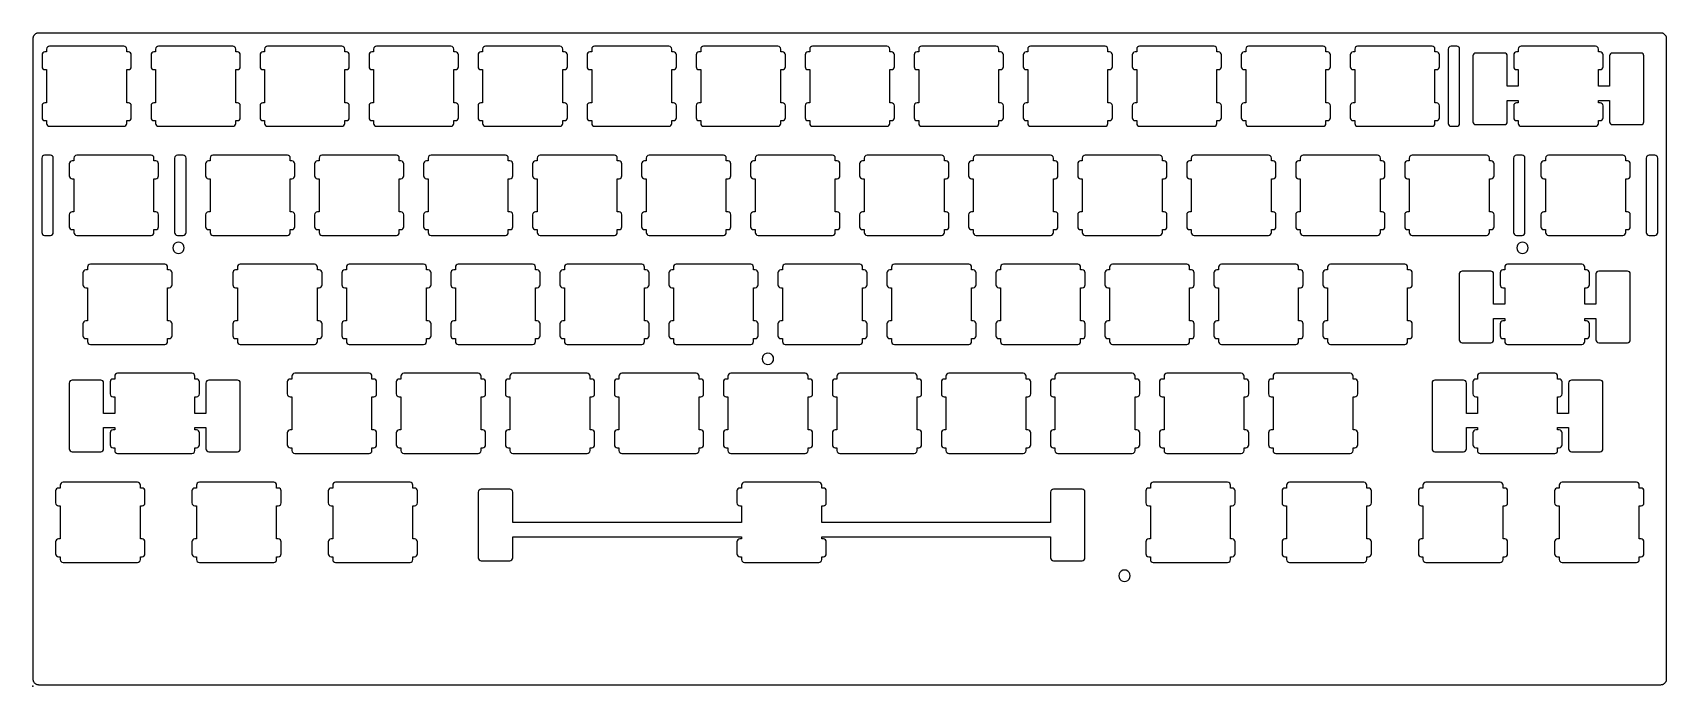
# Model space of a CAD drawing. Header units: millimetres. Extents: x 0 to 285, y 0 to 114.
import ezdxf

# ---------------------------------------------------------------- set-up
doc = ezdxf.new("R2010")
doc.units = ezdxf.units.MM
doc.header["$MEASUREMENT"] = 0
doc.layers.add('d23189249664b5d08b63f02b79c425b6c7f033af_switch v1_0', color=7, linetype='Continuous')
doc.layers.add('d23189249664b5d08b63f02b79c425b6c7f033af_switch v1_kbplate', color=7, linetype='Continuous')

msp = doc.modelspace()

# ---------------------------------------------------------------- linework, layer by layer
at = {"layer": 'd23189249664b5d08b63f02b79c425b6c7f033af_switch v1_0'}
for p, q in [((0.86128, 114.177), (0.93845, 114.192)), ((0.93845, 114.192), (1.01699, 114.202)), ((1.01699, 114.202), (1.09554, 114.205)), ((1.09554, 114.205), (284.471, 114.205)), ((284.471, 114.205), (284.55, 114.202)), ((284.55, 114.202), (284.627, 114.192)), ((284.627, 114.192), (284.704, 114.177)), ((0.09508, 113.205), (0.09784, 113.283)), ((0.09508, 1.22921), (0.09508, 113.205)), ((0.09784, 113.283), (0.10749, 113.362)), ((0.10749, 113.362), (0.12265, 113.439)), ((0.12265, 113.439), (0.14332, 113.514)), ((0.14332, 113.514), (0.17088, 113.587)), ((0.17088, 113.587), (0.20395, 113.658)), ((0.20395, 113.658), (0.24254, 113.728)), ((0.24254, 113.728), (0.28525, 113.793)), ((0.28525, 113.793), (0.33486, 113.855)), ((0.33486, 113.855), (0.38723, 113.913)), ((0.38723, 113.913), (0.44511, 113.965)), ((0.44511, 113.965), (0.50712, 114.015)), ((0.50712, 114.015), (0.57189, 114.058)), ((0.57189, 114.058), (0.64216, 114.096)), ((0.64216, 114.096), (0.71244, 114.129)), ((0.71244, 114.129), (0.78548, 114.157)), ((0.78548, 114.157), (0.86128, 114.177)), ((284.704, 114.177), (284.78, 114.157)), ((284.78, 114.157), (284.853, 114.129)), ((284.853, 114.129), (284.924, 114.096)), ((284.924, 114.096), (284.993, 114.058)), ((284.993, 114.058), (285.058, 114.015)), ((285.058, 114.015), (285.119, 113.965)), ((285.119, 113.965), (285.178, 113.913)), ((285.178, 113.913), (285.232, 113.855)), ((285.232, 113.855), (285.28, 113.793)), ((285.28, 113.793), (285.324, 113.728)), ((285.324, 113.728), (285.363, 113.658)), ((285.363, 113.658), (285.393, 113.587)), ((285.393, 113.587), (285.422, 113.514)), ((285.422, 113.514), (285.444, 113.439)), ((285.444, 113.439), (285.458, 113.362)), ((285.458, 113.362), (285.467, 113.283)), ((285.467, 113.283), (285.47, 113.205)), ((285.47, 113.205), (285.47, 1.22783)), ((24.6738, 77.2047), (24.5318, 76.9264)), ((24.8956, 77.4266), (24.6738, 77.2047)), ((25.174, 77.567), (24.8956, 77.4266)), ((25.4841, 77.6153), (25.174, 77.567)), ((25.7927, 77.567), (25.4841, 77.6153)), ((26.0711, 77.4266), (25.7927, 77.567)), ((26.293, 77.2047), (26.0711, 77.4266)), ((26.4349, 76.9264), (26.293, 77.2047)), ((259.523, 77.2047), (259.381, 76.9264)), ((259.745, 77.4266), (259.523, 77.2047)), ((260.022, 77.567), (259.745, 77.4266)), ((260.333, 77.6153), (260.022, 77.567)), ((260.642, 77.567), (260.333, 77.6153)), ((260.92, 77.4266), (260.642, 77.567)), ((261.142, 77.2047), (260.92, 77.4266)), ((261.284, 76.9264), (261.142, 77.2047)), ((24.5318, 76.9264), (24.4836, 76.6163)), ((24.4836, 76.6163), (24.5318, 76.3076)), ((24.5318, 76.3076), (24.6738, 76.0293)), ((24.6738, 76.0293), (24.8956, 75.8074)), ((24.8956, 75.8074), (25.174, 75.6638)), ((25.174, 75.6638), (25.4841, 75.6158)), ((25.4841, 75.6158), (25.7927, 75.6638)), ((25.7927, 75.6638), (26.0711, 75.8074)), ((26.0711, 75.8074), (26.293, 76.0293)), ((26.293, 76.0293), (26.4349, 76.3076)), ((26.4831, 76.6163), (26.4349, 76.9264)), ((26.4349, 76.3076), (26.4831, 76.6163)), ((259.381, 76.9264), (259.333, 76.6163)), ((259.333, 76.6163), (259.381, 76.3076)), ((259.381, 76.3076), (259.523, 76.0293)), ((259.523, 76.0293), (259.745, 75.8074)), ((259.745, 75.8074), (260.022, 75.6638)), ((260.022, 75.6638), (260.333, 75.6158)), ((260.333, 75.6158), (260.642, 75.6638)), ((260.642, 75.6638), (260.92, 75.8074)), ((260.92, 75.8074), (261.142, 76.0293)), ((261.142, 76.0293), (261.284, 76.3076)), ((261.334, 76.6163), (261.284, 76.9264)), ((261.284, 76.3076), (261.334, 76.6163)), ((127.532, 57.5261), (127.484, 57.2163)), ((127.484, 57.2163), (127.532, 56.9076)), ((127.674, 57.8044), (127.532, 57.5261)), ((127.896, 58.0263), (127.674, 57.8044)), ((128.174, 58.1671), (127.896, 58.0263)), ((128.484, 58.2164), (128.174, 58.1671)), ((128.793, 58.1671), (128.484, 58.2164)), ((129.07, 58.0263), (128.793, 58.1671)), ((129.293, 57.8044), (129.07, 58.0263)), ((129.435, 57.5261), (129.293, 57.8044)), ((129.483, 57.2163), (129.435, 57.5261)), ((129.435, 56.9076), (129.483, 57.2163)), ((127.532, 56.9076), (127.674, 56.6289)), ((127.674, 56.6289), (127.896, 56.4074)), ((127.896, 56.4074), (128.174, 56.2652)), ((128.174, 56.2652), (128.484, 56.2169)), ((128.484, 56.2169), (128.793, 56.2652)), ((128.793, 56.2652), (129.07, 56.4074)), ((129.07, 56.4074), (129.293, 56.6289)), ((129.293, 56.6289), (129.435, 56.9076)), ((190.194, 20.1249), (189.972, 19.9044)), ((190.472, 20.2682), (190.194, 20.1249)), ((190.783, 20.315), (190.472, 20.2682)), ((191.093, 20.2682), (190.783, 20.315)), ((191.371, 20.1249), (191.093, 20.2682)), ((191.593, 19.9044), (191.371, 20.1249)), ((189.83, 19.626), (189.782, 19.316)), ((189.782, 19.316), (189.83, 19.0059)), ((189.972, 19.9044), (189.83, 19.626)), ((189.83, 19.0059), (189.972, 18.7289)), ((189.972, 18.7289), (190.194, 18.507)), ((190.194, 18.507), (190.472, 18.3651)), ((190.472, 18.3651), (190.783, 18.3155)), ((190.783, 18.3155), (191.093, 18.3651)), ((191.093, 18.3651), (191.371, 18.507)), ((191.371, 18.507), (191.593, 18.7289)), ((191.735, 19.626), (191.593, 19.9044)), ((191.593, 18.7289), (191.735, 19.0059)), ((191.783, 19.316), (191.735, 19.626)), ((191.735, 19.0059), (191.783, 19.316)), ((0.09784, 1.14928), (0.09508, 1.22921)), ((0.10749, 1.07211), (0.09784, 1.14928)), ((0.12265, 0.99494), (0.10749, 1.07211)), ((0.14332, 0.91915), (0.12265, 0.99494)), ((0.17088, 0.84612), (0.14332, 0.91915)), ((0.20395, 0.77446), (0.17088, 0.84612)), ((0.24254, 0.70556), (0.20395, 0.77446)), ((0.28525, 0.64079), (0.24254, 0.70556)), ((0.33486, 0.58015), (0.28525, 0.64079)), ((0.38723, 0.5209), (0.33486, 0.58015)), ((0.44511, 0.46716), (0.38723, 0.5209)), ((0.50712, 0.41892), (0.44511, 0.46716)), ((0.57189, 0.37483), (0.50712, 0.41892)), ((0.64216, 0.33624), (0.57189, 0.37483)), ((0.71244, 0.30593), (0.64216, 0.33624)), ((0.78548, 0.27699), (0.71244, 0.30593)), ((0.86128, 0.25632), (0.78548, 0.27699)), ((0.93845, 0.24116), (0.86128, 0.25632)), ((1.01699, 0.23289), (0.93845, 0.24116)), ((1.09554, 0.22875), (1.01699, 0.23289)), ((284.471, 0.22875), (1.09554, 0.22875)), ((284.55, 0.23289), (284.471, 0.22875)), ((284.627, 0.24116), (284.55, 0.23289)), ((284.704, 0.25632), (284.627, 0.24116)), ((284.78, 0.27699), (284.704, 0.25632)), ((284.853, 0.30593), (284.78, 0.27699)), ((284.924, 0.33624), (284.853, 0.30593)), ((284.993, 0.37483), (284.924, 0.33624)), ((285.058, 0.41892), (284.993, 0.37483)), ((285.119, 0.46716), (285.058, 0.41892)), ((285.178, 0.5209), (285.119, 0.46716)), ((285.232, 0.58015), (285.178, 0.5209)), ((285.28, 0.64079), (285.232, 0.58015)), ((285.324, 0.70556), (285.28, 0.64079)), ((285.363, 0.77446), (285.324, 0.70556)), ((285.393, 0.84612), (285.363, 0.77446)), ((285.422, 0.91915), (285.393, 0.84612)), ((285.444, 0.99494), (285.422, 0.91915)), ((285.458, 1.07211), (285.444, 0.99494)), ((285.467, 1.14928), (285.458, 1.07211)), ((285.47, 1.22783), (285.467, 1.14928))]:
    msp.add_line(p, q, dxfattribs=at)
at = {"layer": 'd23189249664b5d08b63f02b79c425b6c7f033af_switch v1_kbplate'}
for p, q in [((2.4322, 111.343), (2.4322, 110.843)), ((15.9322, 111.843), (2.9322, 111.843)), ((16.4322, 110.843), (16.4322, 111.343)), ((21.4822, 111.343), (21.4822, 110.843)), ((34.9822, 111.843), (21.9822, 111.843)), ((35.4822, 110.843), (35.4822, 111.343)), ((40.5322, 111.343), (40.5322, 110.843)), ((54.0322, 111.843), (41.0322, 111.843)), ((54.5322, 110.843), (54.5322, 111.343)), ((59.5822, 111.343), (59.5822, 110.843)), ((73.0822, 111.843), (60.0822, 111.843)), ((73.5822, 110.843), (73.5822, 111.343)), ((78.6322, 111.343), (78.6322, 110.843)), ((92.1322, 111.843), (79.1322, 111.843)), ((92.6322, 110.843), (92.6322, 111.343)), ((97.6822, 111.343), (97.6822, 110.843)), ((111.1822, 111.843), (98.1822, 111.843)), ((111.6822, 110.843), (111.6822, 111.343)), ((116.7322, 111.343), (116.7322, 110.843)), ((130.2322, 111.843), (117.2322, 111.843)), ((130.7322, 110.843), (130.7322, 111.343)), ((135.7822, 111.343), (135.7822, 110.843)), ((149.2822, 111.843), (136.2822, 111.843)), ((149.7822, 110.843), (149.7822, 111.343)), ((154.8322, 111.343), (154.8322, 110.843)), ((168.3322, 111.843), (155.3322, 111.843)), ((168.8322, 110.843), (168.8322, 111.343)), ((173.8822, 111.343), (173.8822, 110.843)), ((187.3822, 111.843), (174.3822, 111.843)), ((187.8822, 110.843), (187.8822, 111.343)), ((192.9322, 111.343), (192.9322, 110.843)), ((206.4322, 111.843), (193.4322, 111.843)), ((206.9322, 110.843), (206.9322, 111.343)), ((211.9822, 111.343), (211.9822, 110.843)), ((225.4822, 111.843), (212.4822, 111.843)), ((225.9822, 110.843), (225.9822, 111.343)), ((231.0322, 111.343), (231.0322, 110.843)), ((244.5322, 111.843), (231.5322, 111.843)), ((245.0322, 110.843), (245.0322, 111.343)), ((247.3572, 111.343), (247.3572, 98.343)), ((248.8572, 111.843), (247.8572, 111.843)), ((249.3572, 98.343), (249.3572, 111.343)), ((259.6072, 111.343), (259.6072, 110.843)), ((273.1072, 111.843), (260.1072, 111.843)), ((273.6072, 110.843), (273.6072, 111.343)), ((1.6322, 110.343), (1.6322, 108.243)), ((2.4322, 110.843), (2.1322, 110.843)), ((16.7322, 110.843), (16.4322, 110.843)), ((17.2322, 108.243), (17.2322, 110.343)), ((20.6822, 110.343), (20.6822, 108.243)), ((21.4822, 110.843), (21.1822, 110.843)), ((35.7822, 110.843), (35.4822, 110.843)), ((36.2822, 108.243), (36.2822, 110.343)), ((39.7322, 110.343), (39.7322, 108.243)), ((40.5322, 110.843), (40.2322, 110.843)), ((54.8322, 110.843), (54.5322, 110.843)), ((55.3322, 108.243), (55.3322, 110.343)), ((58.7822, 110.343), (58.7822, 108.243)), ((59.5822, 110.843), (59.2822, 110.843)), ((73.8822, 110.843), (73.5822, 110.843)), ((74.3822, 108.243), (74.3822, 110.343)), ((77.8322, 110.343), (77.8322, 108.243)), ((78.6322, 110.843), (78.3322, 110.843)), ((92.9322, 110.843), (92.6322, 110.843)), ((93.4322, 108.243), (93.4322, 110.343)), ((96.8822, 110.343), (96.8822, 108.243)), ((97.6822, 110.843), (97.3822, 110.843)), ((111.9822, 110.843), (111.6822, 110.843)), ((112.4822, 108.243), (112.4822, 110.343)), ((115.9322, 110.343), (115.9322, 108.243)), ((116.7322, 110.843), (116.4322, 110.843)), ((131.0322, 110.843), (130.7322, 110.843)), ((131.5322, 108.243), (131.5322, 110.343)), ((134.9822, 110.343), (134.9822, 108.243)), ((135.7822, 110.843), (135.4822, 110.843)), ((150.0822, 110.843), (149.7822, 110.843)), ((150.5822, 108.243), (150.5822, 110.343)), ((154.0322, 110.343), (154.0322, 108.243)), ((154.8322, 110.843), (154.5322, 110.843)), ((169.1322, 110.843), (168.8322, 110.843)), ((169.6322, 108.243), (169.6322, 110.343)), ((173.0822, 110.343), (173.0822, 108.243)), ((173.8822, 110.843), (173.5822, 110.843)), ((188.1822, 110.843), (187.8822, 110.843)), ((188.6822, 108.243), (188.6822, 110.343)), ((192.1322, 110.343), (192.1322, 108.243)), ((192.9322, 110.843), (192.6322, 110.843)), ((207.2322, 110.843), (206.9322, 110.843)), ((207.7322, 108.243), (207.7322, 110.343)), ((211.1822, 110.343), (211.1822, 108.243)), ((211.9822, 110.843), (211.6822, 110.843)), ((226.2822, 110.843), (225.9822, 110.843)), ((226.7822, 108.243), (226.7822, 110.343)), ((230.2322, 110.343), (230.2322, 108.243)), ((231.0322, 110.843), (230.7322, 110.843)), ((245.3322, 110.843), (245.0322, 110.843)), ((245.8322, 108.243), (245.8322, 110.343)), ((251.6692, 110.143), (251.6692, 98.643)), ((257.1692, 110.643), (252.1692, 110.643)), ((257.6692, 104.843), (257.6692, 110.143)), ((258.8072, 110.343), (258.8072, 108.243)), ((259.6072, 110.843), (259.3072, 110.843)), ((273.9072, 110.843), (273.6072, 110.843)), ((274.4072, 108.243), (274.4072, 110.343)), ((275.5452, 110.143), (275.5452, 104.843)), ((281.0452, 110.643), (276.0452, 110.643)), ((281.5452, 98.643), (281.5452, 110.143)), ((2.1322, 107.743), (2.4322, 107.743)), ((2.4322, 107.743), (2.4322, 101.943)), ((16.4322, 101.943), (16.4322, 107.743)), ((16.4322, 107.743), (16.7322, 107.743)), ((21.1822, 107.743), (21.4822, 107.743)), ((21.4822, 107.743), (21.4822, 101.943)), ((35.4822, 107.743), (35.7822, 107.743)), ((35.4822, 101.943), (35.4822, 107.743)), ((40.2322, 107.743), (40.5322, 107.743)), ((40.5322, 107.743), (40.5322, 101.943)), ((54.5322, 101.943), (54.5322, 107.743)), ((54.5322, 107.743), (54.8322, 107.743)), ((59.2822, 107.743), (59.5822, 107.743)), ((59.5822, 107.743), (59.5822, 101.943)), ((73.5822, 107.743), (73.8822, 107.743)), ((73.5822, 101.943), (73.5822, 107.743)), ((78.3322, 107.743), (78.6322, 107.743)), ((78.6322, 107.743), (78.6322, 101.943)), ((92.6322, 107.743), (92.9322, 107.743)), ((92.6322, 101.943), (92.6322, 107.743)), ((97.3822, 107.743), (97.6822, 107.743)), ((97.6822, 107.743), (97.6822, 101.943)), ((111.6822, 107.743), (111.9822, 107.743)), ((111.6822, 101.943), (111.6822, 107.743)), ((116.4322, 107.743), (116.7322, 107.743)), ((116.7322, 107.743), (116.7322, 101.943)), ((130.7322, 107.743), (131.0322, 107.743)), ((130.7322, 101.943), (130.7322, 107.743)), ((135.4822, 107.743), (135.7822, 107.743)), ((135.7822, 107.743), (135.7822, 101.943)), ((149.7822, 107.743), (150.0822, 107.743)), ((149.7822, 101.943), (149.7822, 107.743)), ((154.5322, 107.743), (154.8322, 107.743)), ((154.8322, 107.743), (154.8322, 101.943)), ((168.8322, 107.743), (169.1322, 107.743)), ((168.8322, 101.943), (168.8322, 107.743)), ((173.5822, 107.743), (173.8822, 107.743)), ((173.8822, 107.743), (173.8822, 101.943)), ((187.8822, 107.743), (188.1822, 107.743)), ((187.8822, 101.943), (187.8822, 107.743)), ((192.6322, 107.743), (192.9322, 107.743)), ((192.9322, 107.743), (192.9322, 101.943)), ((206.9322, 107.743), (207.2322, 107.743)), ((206.9322, 101.943), (206.9322, 107.743)), ((211.6822, 107.743), (211.9822, 107.743)), ((211.9822, 107.743), (211.9822, 101.943)), ((225.9822, 101.943), (225.9822, 107.743)), ((225.9822, 107.743), (226.2822, 107.743)), ((230.7322, 107.743), (231.0322, 107.743)), ((231.0322, 107.743), (231.0322, 101.943)), ((245.0322, 107.743), (245.3322, 107.743)), ((245.0322, 101.943), (245.0322, 107.743)), ((259.3072, 107.743), (259.6072, 107.743)), ((259.6072, 107.743), (259.6072, 104.843)), ((273.6072, 107.743), (273.9072, 107.743)), ((273.6072, 104.843), (273.6072, 107.743)), ((259.6072, 104.843), (257.6692, 104.843)), ((275.5452, 104.843), (273.6072, 104.843)), ((1.6322, 101.443), (1.6322, 99.343)), ((2.4322, 101.943), (2.1322, 101.943)), ((16.7322, 101.943), (16.4322, 101.943)), ((17.2322, 99.343), (17.2322, 101.443)), ((20.6822, 101.443), (20.6822, 99.343)), ((21.4822, 101.943), (21.1822, 101.943)), ((35.7822, 101.943), (35.4822, 101.943)), ((36.2822, 99.343), (36.2822, 101.443)), ((39.7322, 101.443), (39.7322, 99.343)), ((40.5322, 101.943), (40.2322, 101.943)), ((54.8322, 101.943), (54.5322, 101.943)), ((55.3322, 99.343), (55.3322, 101.443)), ((58.7822, 101.443), (58.7822, 99.343)), ((59.5822, 101.943), (59.2822, 101.943)), ((73.8822, 101.943), (73.5822, 101.943)), ((74.3822, 99.343), (74.3822, 101.443)), ((77.8322, 101.443), (77.8322, 99.343)), ((78.6322, 101.943), (78.3322, 101.943)), ((92.9322, 101.943), (92.6322, 101.943)), ((93.4322, 99.343), (93.4322, 101.443)), ((96.8822, 101.443), (96.8822, 99.343)), ((97.6822, 101.943), (97.3822, 101.943)), ((111.9822, 101.943), (111.6822, 101.943)), ((112.4822, 99.343), (112.4822, 101.443)), ((115.9322, 101.443), (115.9322, 99.343)), ((116.7322, 101.943), (116.4322, 101.943)), ((131.0322, 101.943), (130.7322, 101.943)), ((131.5322, 99.343), (131.5322, 101.443)), ((134.9822, 101.443), (134.9822, 99.343)), ((135.7822, 101.943), (135.4822, 101.943)), ((150.0822, 101.943), (149.7822, 101.943)), ((150.5822, 99.343), (150.5822, 101.443)), ((154.0322, 101.443), (154.0322, 99.343)), ((154.8322, 101.943), (154.5322, 101.943)), ((169.1322, 101.943), (168.8322, 101.943)), ((169.6322, 99.343), (169.6322, 101.443)), ((173.0822, 101.443), (173.0822, 99.343)), ((173.8822, 101.943), (173.5822, 101.943)), ((188.1822, 101.943), (187.8822, 101.943)), ((188.6822, 99.343), (188.6822, 101.443)), ((192.1322, 101.443), (192.1322, 99.343)), ((192.9322, 101.943), (192.6322, 101.943)), ((207.2322, 101.943), (206.9322, 101.943)), ((207.7322, 99.343), (207.7322, 101.443)), ((211.1822, 101.443), (211.1822, 99.343)), ((211.9822, 101.943), (211.6822, 101.943)), ((226.2822, 101.943), (225.9822, 101.943)), ((226.7822, 99.343), (226.7822, 101.443)), ((230.2322, 101.443), (230.2322, 99.343)), ((231.0322, 101.943), (230.7322, 101.943)), ((245.3322, 101.943), (245.0322, 101.943)), ((245.8322, 99.343), (245.8322, 101.443)), ((257.6692, 98.643), (257.6692, 102.343)), ((257.6692, 102.343), (259.6072, 102.343)), ((258.8072, 101.443), (258.8072, 99.343)), ((259.6072, 101.943), (259.3072, 101.943)), ((259.6072, 102.343), (259.6072, 101.943)), ((273.6072, 101.943), (273.6072, 102.343)), ((273.6072, 102.343), (275.5452, 102.343)), ((273.9072, 101.943), (273.6072, 101.943)), ((274.4072, 99.343), (274.4072, 101.443)), ((275.5452, 102.343), (275.5452, 98.643)), ((2.1322, 98.843), (2.4322, 98.843)), ((2.4322, 98.843), (2.4322, 98.343)), ((2.9322, 97.843), (15.9322, 97.843)), ((16.4322, 98.343), (16.4322, 98.843)), ((16.4322, 98.843), (16.7322, 98.843)), ((21.1822, 98.843), (21.4822, 98.843)), ((21.4822, 98.843), (21.4822, 98.343)), ((21.9822, 97.843), (34.9822, 97.843)), ((35.4822, 98.843), (35.7822, 98.843)), ((35.4822, 98.343), (35.4822, 98.843)), ((40.2322, 98.843), (40.5322, 98.843)), ((40.5322, 98.843), (40.5322, 98.343)), ((41.0322, 97.843), (54.0322, 97.843)), ((54.5322, 98.343), (54.5322, 98.843)), ((54.5322, 98.843), (54.8322, 98.843)), ((59.2822, 98.843), (59.5822, 98.843)), ((59.5822, 98.843), (59.5822, 98.343)), ((60.0822, 97.843), (73.0822, 97.843)), ((73.5822, 98.843), (73.8822, 98.843)), ((73.5822, 98.343), (73.5822, 98.843)), ((78.3322, 98.843), (78.6322, 98.843)), ((78.6322, 98.843), (78.6322, 98.343)), ((79.1322, 97.843), (92.1322, 97.843)), ((92.6322, 98.343), (92.6322, 98.843)), ((92.6322, 98.843), (92.9322, 98.843)), ((97.3822, 98.843), (97.6822, 98.843)), ((97.6822, 98.843), (97.6822, 98.343)), ((98.1822, 97.843), (111.1822, 97.843)), ((111.6822, 98.343), (111.6822, 98.843)), ((111.6822, 98.843), (111.9822, 98.843)), ((116.4322, 98.843), (116.7322, 98.843)), ((116.7322, 98.843), (116.7322, 98.343)), ((117.2322, 97.843), (130.2322, 97.843)), ((130.7322, 98.343), (130.7322, 98.843)), ((130.7322, 98.843), (131.0322, 98.843)), ((135.4822, 98.843), (135.7822, 98.843)), ((135.7822, 98.843), (135.7822, 98.343)), ((136.2822, 97.843), (149.2822, 97.843)), ((149.7822, 98.343), (149.7822, 98.843)), ((149.7822, 98.843), (150.0822, 98.843)), ((154.5322, 98.843), (154.8322, 98.843)), ((154.8322, 98.843), (154.8322, 98.343)), ((155.3322, 97.843), (168.3322, 97.843)), ((168.8322, 98.343), (168.8322, 98.843)), ((168.8322, 98.843), (169.1322, 98.843)), ((173.5822, 98.843), (173.8822, 98.843)), ((173.8822, 98.843), (173.8822, 98.343)), ((174.3822, 97.843), (187.3822, 97.843)), ((187.8822, 98.343), (187.8822, 98.843)), ((187.8822, 98.843), (188.1822, 98.843)), ((192.6322, 98.843), (192.9322, 98.843)), ((192.9322, 98.843), (192.9322, 98.343)), ((193.4322, 97.843), (206.4322, 97.843)), ((206.9322, 98.343), (206.9322, 98.843)), ((206.9322, 98.843), (207.2322, 98.843)), ((211.6822, 98.843), (211.9822, 98.843)), ((211.9822, 98.843), (211.9822, 98.343)), ((212.4822, 97.843), (225.4822, 97.843)), ((225.9822, 98.343), (225.9822, 98.843)), ((225.9822, 98.843), (226.2822, 98.843)), ((230.7322, 98.843), (231.0322, 98.843)), ((231.0322, 98.843), (231.0322, 98.343)), ((231.5322, 97.843), (244.5322, 97.843)), ((245.0322, 98.343), (245.0322, 98.843)), ((245.0322, 98.843), (245.3322, 98.843)), ((247.8572, 97.843), (248.8572, 97.843)), ((252.1692, 98.143), (257.1692, 98.143)), ((259.3072, 98.843), (259.6072, 98.843)), ((259.6072, 98.843), (259.6072, 98.343)), ((260.1072, 97.843), (273.1072, 97.843)), ((273.6072, 98.343), (273.6072, 98.843)), ((273.6072, 98.843), (273.9072, 98.843)), ((276.0452, 98.143), (281.0452, 98.143)), ((1.5947, 92.293), (1.5947, 79.293)), ((3.0947, 92.793), (2.0947, 92.793)), ((3.5947, 79.293), (3.5947, 92.293)), ((7.1947, 91.793), (6.8947, 91.793)), ((7.1947, 92.293), (7.1947, 91.793)), ((20.6947, 92.793), (7.6947, 92.793)), ((21.1947, 91.793), (21.1947, 92.293)), ((21.4947, 91.793), (21.1947, 91.793)), ((24.7947, 92.293), (24.7947, 79.293)), ((26.2947, 92.793), (25.2947, 92.793)), ((26.7947, 79.293), (26.7947, 92.293)), ((31.0072, 91.793), (30.7072, 91.793)), ((31.0072, 92.293), (31.0072, 91.793)), ((44.5072, 92.793), (31.5072, 92.793)), ((45.0072, 91.793), (45.0072, 92.293)), ((45.3072, 91.793), (45.0072, 91.793)), ((50.0572, 91.793), (49.7572, 91.793)), ((50.0572, 92.293), (50.0572, 91.793)), ((63.5572, 92.793), (50.5572, 92.793)), ((64.0572, 91.793), (64.0572, 92.293)), ((64.3572, 91.793), (64.0572, 91.793)), ((69.1072, 91.793), (68.8072, 91.793)), ((69.1072, 92.293), (69.1072, 91.793)), ((82.6072, 92.793), (69.6072, 92.793)), ((83.1072, 91.793), (83.1072, 92.293)), ((83.4072, 91.793), (83.1072, 91.793)), ((88.1572, 91.793), (87.8572, 91.793)), ((88.1572, 92.293), (88.1572, 91.793)), ((101.6572, 92.793), (88.6572, 92.793)), ((102.1572, 91.793), (102.1572, 92.293)), ((102.4572, 91.793), (102.1572, 91.793)), ((107.2072, 91.793), (106.9072, 91.793)), ((107.2072, 92.293), (107.2072, 91.793)), ((120.7072, 92.793), (107.7072, 92.793)), ((121.2072, 91.793), (121.2072, 92.293)), ((121.5072, 91.793), (121.2072, 91.793)), ((126.2572, 91.793), (125.9572, 91.793)), ((126.2572, 92.293), (126.2572, 91.793)), ((139.7572, 92.793), (126.7572, 92.793)), ((140.2572, 91.793), (140.2572, 92.293)), ((140.5572, 91.793), (140.2572, 91.793)), ((145.3072, 91.793), (145.0072, 91.793)), ((145.3072, 92.293), (145.3072, 91.793)), ((158.8072, 92.793), (145.8072, 92.793)), ((159.3072, 91.793), (159.3072, 92.293)), ((159.6072, 91.793), (159.3072, 91.793)), ((164.3572, 91.793), (164.0572, 91.793)), ((164.3572, 92.293), (164.3572, 91.793)), ((177.8572, 92.793), (164.8572, 92.793)), ((178.3572, 91.793), (178.3572, 92.293)), ((178.6572, 91.793), (178.3572, 91.793)), ((183.4072, 91.793), (183.1072, 91.793)), ((183.4072, 92.293), (183.4072, 91.793)), ((196.9072, 92.793), (183.9072, 92.793)), ((197.4072, 91.793), (197.4072, 92.293)), ((197.7072, 91.793), (197.4072, 91.793)), ((202.4572, 91.793), (202.1572, 91.793)), ((202.4572, 92.293), (202.4572, 91.793)), ((215.9572, 92.793), (202.9572, 92.793)), ((216.4572, 91.793), (216.4572, 92.293)), ((216.7572, 91.793), (216.4572, 91.793)), ((221.5072, 91.793), (221.2072, 91.793)), ((221.5072, 92.293), (221.5072, 91.793)), ((235.0072, 92.793), (222.0072, 92.793)), ((235.5072, 91.793), (235.5072, 92.293)), ((235.8072, 91.793), (235.5072, 91.793)), ((240.5572, 91.793), (240.2572, 91.793)), ((240.5572, 92.293), (240.5572, 91.793)), ((254.0572, 92.793), (241.0572, 92.793)), ((254.5572, 91.793), (254.5572, 92.293)), ((254.8572, 91.793), (254.5572, 91.793)), ((258.7697, 92.293), (258.7697, 79.293)), ((260.2697, 92.793), (259.2697, 92.793)), ((260.7697, 79.293), (260.7697, 92.293)), ((264.3697, 91.793), (264.0697, 91.793)), ((264.3697, 92.293), (264.3697, 91.793)), ((277.8697, 92.793), (264.8697, 92.793)), ((278.3697, 91.793), (278.3697, 92.293)), ((278.6697, 91.793), (278.3697, 91.793)), ((281.9697, 92.293), (281.9697, 79.293)), ((283.4697, 92.793), (282.4697, 92.793)), ((283.9697, 79.293), (283.9697, 92.293)), ((6.3947, 91.293), (6.3947, 89.193)), ((6.8947, 88.693), (7.1947, 88.693)), ((7.1947, 88.693), (7.1947, 82.893)), ((21.1947, 82.893), (21.1947, 88.693)), ((21.1947, 88.693), (21.4947, 88.693)), ((21.9947, 89.193), (21.9947, 91.293)), ((30.2072, 91.293), (30.2072, 89.193)), ((30.7072, 88.693), (31.0072, 88.693)), ((31.0072, 88.693), (31.0072, 82.893)), ((45.0072, 88.693), (45.3072, 88.693)), ((45.0072, 82.893), (45.0072, 88.693)), ((45.8072, 89.193), (45.8072, 91.293)), ((49.2572, 91.293), (49.2572, 89.193)), ((49.7572, 88.693), (50.0572, 88.693)), ((50.0572, 88.693), (50.0572, 82.893)), ((64.0572, 88.693), (64.3572, 88.693)), ((64.0572, 82.893), (64.0572, 88.693)), ((64.8572, 89.193), (64.8572, 91.293)), ((68.3072, 91.293), (68.3072, 89.193)), ((68.8072, 88.693), (69.1072, 88.693)), ((69.1072, 88.693), (69.1072, 82.893)), ((83.1072, 88.693), (83.4072, 88.693)), ((83.1072, 82.893), (83.1072, 88.693)), ((83.9072, 89.193), (83.9072, 91.293)), ((87.3572, 91.293), (87.3572, 89.193)), ((87.8572, 88.693), (88.1572, 88.693)), ((88.1572, 88.693), (88.1572, 82.893)), ((102.1572, 88.693), (102.4572, 88.693)), ((102.1572, 82.893), (102.1572, 88.693)), ((102.9572, 89.193), (102.9572, 91.293)), ((106.4072, 91.293), (106.4072, 89.193)), ((106.9072, 88.693), (107.2072, 88.693)), ((107.2072, 88.693), (107.2072, 82.893)), ((121.2072, 88.693), (121.5072, 88.693)), ((121.2072, 82.893), (121.2072, 88.693)), ((122.0072, 89.193), (122.0072, 91.293)), ((125.4572, 91.293), (125.4572, 89.193)), ((125.9572, 88.693), (126.2572, 88.693)), ((126.2572, 88.693), (126.2572, 82.893)), ((140.2572, 88.693), (140.5572, 88.693)), ((140.2572, 82.893), (140.2572, 88.693)), ((141.0572, 89.193), (141.0572, 91.293)), ((144.5072, 91.293), (144.5072, 89.193)), ((145.0072, 88.693), (145.3072, 88.693)), ((145.3072, 88.693), (145.3072, 82.893)), ((159.3072, 88.693), (159.6072, 88.693)), ((159.3072, 82.893), (159.3072, 88.693)), ((160.1072, 89.193), (160.1072, 91.293)), ((163.5572, 91.293), (163.5572, 89.193)), ((164.0572, 88.693), (164.3572, 88.693)), ((164.3572, 88.693), (164.3572, 82.893)), ((178.3572, 82.893), (178.3572, 88.693)), ((178.3572, 88.693), (178.6572, 88.693)), ((179.1572, 89.193), (179.1572, 91.293)), ((182.6072, 91.293), (182.6072, 89.193)), ((183.1072, 88.693), (183.4072, 88.693)), ((183.4072, 88.693), (183.4072, 82.893)), ((197.4072, 82.893), (197.4072, 88.693)), ((197.4072, 88.693), (197.7072, 88.693)), ((198.2072, 89.193), (198.2072, 91.293)), ((201.6572, 91.293), (201.6572, 89.193)), ((202.1572, 88.693), (202.4572, 88.693)), ((202.4572, 88.693), (202.4572, 82.893)), ((216.4572, 82.893), (216.4572, 88.693)), ((216.4572, 88.693), (216.7572, 88.693)), ((217.2572, 89.193), (217.2572, 91.293)), ((220.7072, 91.293), (220.7072, 89.193)), ((221.2072, 88.693), (221.5072, 88.693)), ((221.5072, 88.693), (221.5072, 82.893)), ((235.5072, 88.693), (235.8072, 88.693)), ((235.5072, 82.893), (235.5072, 88.693)), ((236.3072, 89.193), (236.3072, 91.293)), ((239.7572, 91.293), (239.7572, 89.193)), ((240.2572, 88.693), (240.5572, 88.693)), ((240.5572, 88.693), (240.5572, 82.893)), ((254.5572, 82.893), (254.5572, 88.693)), ((254.5572, 88.693), (254.8572, 88.693)), ((255.3572, 89.193), (255.3572, 91.293)), ((263.5697, 91.293), (263.5697, 89.193)), ((264.0697, 88.693), (264.3697, 88.693)), ((264.3697, 88.693), (264.3697, 82.893)), ((278.3697, 88.693), (278.6697, 88.693)), ((278.3697, 82.893), (278.3697, 88.693)), ((279.1697, 89.193), (279.1697, 91.293)), ((7.1947, 82.893), (6.8947, 82.893)), ((21.4947, 82.893), (21.1947, 82.893)), ((31.0072, 82.893), (30.7072, 82.893)), ((45.3072, 82.893), (45.0072, 82.893)), ((50.0572, 82.893), (49.7572, 82.893)), ((64.3572, 82.893), (64.0572, 82.893)), ((69.1072, 82.893), (68.8072, 82.893)), ((83.4072, 82.893), (83.1072, 82.893)), ((88.1572, 82.893), (87.8572, 82.893)), ((102.4572, 82.893), (102.1572, 82.893)), ((107.2072, 82.893), (106.9072, 82.893)), ((121.5072, 82.893), (121.2072, 82.893)), ((126.2572, 82.893), (125.9572, 82.893)), ((140.5572, 82.893), (140.2572, 82.893)), ((145.3072, 82.893), (145.0072, 82.893)), ((159.6072, 82.893), (159.3072, 82.893)), ((164.3572, 82.893), (164.0572, 82.893)), ((178.6572, 82.893), (178.3572, 82.893)), ((183.4072, 82.893), (183.1072, 82.893)), ((197.7072, 82.893), (197.4072, 82.893)), ((202.4572, 82.893), (202.1572, 82.893)), ((216.7572, 82.893), (216.4572, 82.893)), ((221.5072, 82.893), (221.2072, 82.893)), ((235.8072, 82.893), (235.5072, 82.893)), ((240.5572, 82.893), (240.2572, 82.893)), ((254.8572, 82.893), (254.5572, 82.893)), ((264.3697, 82.893), (264.0697, 82.893)), ((278.6697, 82.893), (278.3697, 82.893)), ((6.3947, 82.393), (6.3947, 80.293)), ((21.9947, 80.293), (21.9947, 82.393)), ((30.2072, 82.393), (30.2072, 80.293)), ((45.8072, 80.293), (45.8072, 82.393)), ((49.2572, 82.393), (49.2572, 80.293)), ((64.8572, 80.293), (64.8572, 82.393)), ((68.3072, 82.393), (68.3072, 80.293)), ((83.9072, 80.293), (83.9072, 82.393)), ((87.3572, 82.393), (87.3572, 80.293)), ((102.9572, 80.293), (102.9572, 82.393)), ((106.4072, 82.393), (106.4072, 80.293)), ((122.0072, 80.293), (122.0072, 82.393)), ((125.4572, 82.393), (125.4572, 80.293)), ((141.0572, 80.293), (141.0572, 82.393)), ((144.5072, 82.393), (144.5072, 80.293)), ((160.1072, 80.293), (160.1072, 82.393)), ((163.5572, 82.393), (163.5572, 80.293)), ((179.1572, 80.293), (179.1572, 82.393)), ((182.6072, 82.393), (182.6072, 80.293)), ((198.2072, 80.293), (198.2072, 82.393)), ((201.6572, 82.393), (201.6572, 80.293)), ((217.2572, 80.293), (217.2572, 82.393)), ((220.7072, 82.393), (220.7072, 80.293)), ((236.3072, 80.293), (236.3072, 82.393)), ((239.7572, 82.393), (239.7572, 80.293)), ((255.3572, 80.293), (255.3572, 82.393)), ((263.5697, 82.393), (263.5697, 80.293)), ((279.1697, 80.293), (279.1697, 82.393)), ((2.0947, 78.793), (3.0947, 78.793)), ((6.8947, 79.793), (7.1947, 79.793)), ((7.1947, 79.793), (7.1947, 79.293)), ((7.6947, 78.793), (20.6947, 78.793)), ((21.1947, 79.793), (21.4947, 79.793)), ((21.1947, 79.293), (21.1947, 79.793)), ((25.2947, 78.793), (26.2947, 78.793)), ((30.7072, 79.793), (31.0072, 79.793)), ((31.0072, 79.793), (31.0072, 79.293)), ((31.5072, 78.793), (44.5072, 78.793)), ((45.0072, 79.293), (45.0072, 79.793)), ((45.0072, 79.793), (45.3072, 79.793)), ((49.7572, 79.793), (50.0572, 79.793)), ((50.0572, 79.793), (50.0572, 79.293)), ((50.5572, 78.793), (63.5572, 78.793)), ((64.0572, 79.793), (64.3572, 79.793)), ((64.0572, 79.293), (64.0572, 79.793)), ((68.8072, 79.793), (69.1072, 79.793)), ((69.1072, 79.793), (69.1072, 79.293)), ((69.6072, 78.793), (82.6072, 78.793)), ((83.1072, 79.793), (83.4072, 79.793)), ((83.1072, 79.293), (83.1072, 79.793)), ((87.8572, 79.793), (88.1572, 79.793)), ((88.1572, 79.793), (88.1572, 79.293)), ((88.6572, 78.793), (101.6572, 78.793)), ((102.1572, 79.793), (102.4572, 79.793)), ((102.1572, 79.293), (102.1572, 79.793)), ((106.9072, 79.793), (107.2072, 79.793)), ((107.2072, 79.793), (107.2072, 79.293)), ((107.7072, 78.793), (120.7072, 78.793)), ((121.2072, 79.793), (121.5072, 79.793)), ((121.2072, 79.293), (121.2072, 79.793)), ((125.9572, 79.793), (126.2572, 79.793)), ((126.2572, 79.793), (126.2572, 79.293)), ((126.7572, 78.793), (139.7572, 78.793)), ((140.2572, 79.793), (140.5572, 79.793)), ((140.2572, 79.293), (140.2572, 79.793)), ((145.0072, 79.793), (145.3072, 79.793)), ((145.3072, 79.793), (145.3072, 79.293)), ((145.8072, 78.793), (158.8072, 78.793)), ((159.3072, 79.293), (159.3072, 79.793)), ((159.3072, 79.793), (159.6072, 79.793)), ((164.0572, 79.793), (164.3572, 79.793)), ((164.3572, 79.793), (164.3572, 79.293)), ((164.8572, 78.793), (177.8572, 78.793)), ((178.3572, 79.293), (178.3572, 79.793)), ((178.3572, 79.793), (178.6572, 79.793)), ((183.1072, 79.793), (183.4072, 79.793)), ((183.4072, 79.793), (183.4072, 79.293)), ((183.9072, 78.793), (196.9072, 78.793)), ((197.4072, 79.293), (197.4072, 79.793)), ((197.4072, 79.793), (197.7072, 79.793)), ((202.1572, 79.793), (202.4572, 79.793)), ((202.4572, 79.793), (202.4572, 79.293)), ((202.9572, 78.793), (215.9572, 78.793)), ((216.4572, 79.293), (216.4572, 79.793)), ((216.4572, 79.793), (216.7572, 79.793)), ((221.2072, 79.793), (221.5072, 79.793)), ((221.5072, 79.793), (221.5072, 79.293)), ((222.0072, 78.793), (235.0072, 78.793)), ((235.5072, 79.293), (235.5072, 79.793)), ((235.5072, 79.793), (235.8072, 79.793)), ((240.2572, 79.793), (240.5572, 79.793)), ((240.5572, 79.793), (240.5572, 79.293)), ((241.0572, 78.793), (254.0572, 78.793)), ((254.5572, 79.793), (254.8572, 79.793)), ((254.5572, 79.293), (254.5572, 79.793)), ((259.2697, 78.793), (260.2697, 78.793)), ((264.0697, 79.793), (264.3697, 79.793)), ((264.3697, 79.793), (264.3697, 79.293)), ((264.8697, 78.793), (277.8697, 78.793)), ((278.3697, 79.793), (278.6697, 79.793)), ((278.3697, 79.293), (278.3697, 79.793)), ((282.4697, 78.793), (283.4697, 78.793)), ((8.77595, 72.243), (8.77595, 70.143)), ((9.57595, 72.743), (9.27595, 72.743)), ((9.57595, 73.243), (9.57595, 72.743)), ((23.07595, 73.743), (10.07595, 73.743)), ((23.57595, 72.743), (23.57595, 73.243)), ((23.87595, 72.743), (23.57595, 72.743)), ((24.37595, 70.143), (24.37595, 72.243)), ((34.9697, 72.243), (34.9697, 70.143)), ((35.7697, 72.743), (35.4697, 72.743)), ((35.7697, 73.243), (35.7697, 72.743)), ((49.2697, 73.743), (36.2697, 73.743)), ((49.7697, 72.743), (49.7697, 73.243)), ((50.0697, 72.743), (49.7697, 72.743)), ((50.5697, 70.143), (50.5697, 72.243)), ((54.0197, 72.243), (54.0197, 70.143)), ((54.8197, 72.743), (54.5197, 72.743)), ((54.8197, 73.243), (54.8197, 72.743)), ((68.3197, 73.743), (55.3197, 73.743)), ((68.8197, 72.743), (68.8197, 73.243)), ((69.1197, 72.743), (68.8197, 72.743)), ((69.6197, 70.143), (69.6197, 72.243)), ((73.0697, 72.243), (73.0697, 70.143)), ((73.8697, 72.743), (73.5697, 72.743)), ((73.8697, 73.243), (73.8697, 72.743)), ((87.3697, 73.743), (74.3697, 73.743)), ((87.8697, 72.743), (87.8697, 73.243)), ((88.1697, 72.743), (87.8697, 72.743)), ((88.6697, 70.143), (88.6697, 72.243)), ((92.1197, 72.243), (92.1197, 70.143)), ((92.9197, 72.743), (92.6197, 72.743)), ((92.9197, 73.243), (92.9197, 72.743)), ((106.4197, 73.743), (93.4197, 73.743)), ((106.9197, 72.743), (106.9197, 73.243)), ((107.2197, 72.743), (106.9197, 72.743)), ((107.7197, 70.143), (107.7197, 72.243)), ((111.1697, 72.243), (111.1697, 70.143)), ((111.9697, 72.743), (111.6697, 72.743)), ((111.9697, 73.243), (111.9697, 72.743)), ((125.4697, 73.743), (112.4697, 73.743)), ((125.9697, 72.743), (125.9697, 73.243)), ((126.2697, 72.743), (125.9697, 72.743)), ((126.7697, 70.143), (126.7697, 72.243)), ((130.2197, 72.243), (130.2197, 70.143)), ((131.0197, 72.743), (130.7197, 72.743)), ((131.0197, 73.243), (131.0197, 72.743)), ((144.5197, 73.743), (131.5197, 73.743)), ((145.0197, 72.743), (145.0197, 73.243)), ((145.3197, 72.743), (145.0197, 72.743)), ((145.8197, 70.143), (145.8197, 72.243)), ((149.2697, 72.243), (149.2697, 70.143)), ((150.0697, 72.743), (149.7697, 72.743)), ((150.0697, 73.243), (150.0697, 72.743)), ((163.5697, 73.743), (150.5697, 73.743)), ((164.0697, 72.743), (164.0697, 73.243)), ((164.3697, 72.743), (164.0697, 72.743)), ((164.8697, 70.143), (164.8697, 72.243)), ((168.3197, 72.243), (168.3197, 70.143)), ((169.1197, 72.743), (168.8197, 72.743)), ((169.1197, 73.243), (169.1197, 72.743)), ((182.6197, 73.743), (169.6197, 73.743)), ((183.1197, 72.743), (183.1197, 73.243)), ((183.4197, 72.743), (183.1197, 72.743)), ((183.9197, 70.143), (183.9197, 72.243)), ((187.3697, 72.243), (187.3697, 70.143)), ((188.1697, 72.743), (187.8697, 72.743)), ((188.1697, 73.243), (188.1697, 72.743)), ((201.6697, 73.743), (188.6697, 73.743)), ((202.1697, 72.743), (202.1697, 73.243)), ((202.4697, 72.743), (202.1697, 72.743)), ((202.9697, 70.143), (202.9697, 72.243)), ((206.4197, 72.243), (206.4197, 70.143)), ((207.2197, 72.743), (206.9197, 72.743)), ((207.2197, 73.243), (207.2197, 72.743)), ((220.7197, 73.743), (207.7197, 73.743)), ((221.2197, 72.743), (221.2197, 73.243)), ((221.5197, 72.743), (221.2197, 72.743)), ((222.0197, 70.143), (222.0197, 72.243)), ((225.4697, 72.243), (225.4697, 70.143)), ((226.2697, 72.743), (225.9697, 72.743)), ((226.2697, 73.243), (226.2697, 72.743)), ((239.7697, 73.743), (226.7697, 73.743)), ((240.2697, 72.743), (240.2697, 73.243)), ((240.5697, 72.743), (240.2697, 72.743)), ((241.0697, 70.143), (241.0697, 72.243)), ((249.28795, 72.043), (249.28795, 60.543)), ((254.78795, 72.543), (249.78795, 72.543)), ((255.28795, 66.743), (255.28795, 72.043)), ((256.42595, 72.243), (256.42595, 70.143)), ((257.22595, 72.743), (256.92595, 72.743)), ((257.22595, 73.243), (257.22595, 72.743)), ((270.72595, 73.743), (257.72595, 73.743)), ((271.22595, 72.743), (271.22595, 73.243)), ((271.52595, 72.743), (271.22595, 72.743)), ((272.02595, 70.143), (272.02595, 72.243)), ((273.16395, 72.043), (273.16395, 66.743)), ((278.66395, 72.543), (273.66395, 72.543)), ((279.16395, 60.543), (279.16395, 72.043)), ((9.27595, 69.643), (9.57595, 69.643)), ((9.57595, 69.643), (9.57595, 63.843)), ((23.57595, 69.643), (23.87595, 69.643)), ((23.57595, 63.843), (23.57595, 69.643)), ((35.4697, 69.643), (35.7697, 69.643)), ((35.7697, 69.643), (35.7697, 63.843)), ((49.7697, 69.643), (50.0697, 69.643)), ((49.7697, 63.843), (49.7697, 69.643)), ((54.5197, 69.643), (54.8197, 69.643)), ((54.8197, 69.643), (54.8197, 63.843)), ((68.8197, 63.843), (68.8197, 69.643)), ((68.8197, 69.643), (69.1197, 69.643)), ((73.5697, 69.643), (73.8697, 69.643)), ((73.8697, 69.643), (73.8697, 63.843)), ((87.8697, 69.643), (88.1697, 69.643)), ((87.8697, 63.843), (87.8697, 69.643)), ((92.6197, 69.643), (92.9197, 69.643)), ((92.9197, 69.643), (92.9197, 63.843)), ((106.9197, 63.843), (106.9197, 69.643)), ((106.9197, 69.643), (107.2197, 69.643)), ((111.6697, 69.643), (111.9697, 69.643)), ((111.9697, 69.643), (111.9697, 63.843)), ((125.9697, 69.643), (126.2697, 69.643)), ((125.9697, 63.843), (125.9697, 69.643)), ((130.7197, 69.643), (131.0197, 69.643)), ((131.0197, 69.643), (131.0197, 63.843)), ((145.0197, 63.843), (145.0197, 69.643)), ((145.0197, 69.643), (145.3197, 69.643)), ((149.7697, 69.643), (150.0697, 69.643)), ((150.0697, 69.643), (150.0697, 63.843)), ((164.0697, 63.843), (164.0697, 69.643)), ((164.0697, 69.643), (164.3697, 69.643)), ((168.8197, 69.643), (169.1197, 69.643)), ((169.1197, 69.643), (169.1197, 63.843)), ((183.1197, 69.643), (183.4197, 69.643)), ((183.1197, 63.843), (183.1197, 69.643)), ((187.8697, 69.643), (188.1697, 69.643)), ((188.1697, 69.643), (188.1697, 63.843)), ((202.1697, 69.643), (202.4697, 69.643)), ((202.1697, 63.843), (202.1697, 69.643)), ((206.9197, 69.643), (207.2197, 69.643)), ((207.2197, 69.643), (207.2197, 63.843)), ((221.2197, 69.643), (221.5197, 69.643)), ((221.2197, 63.843), (221.2197, 69.643)), ((225.9697, 69.643), (226.2697, 69.643)), ((226.2697, 69.643), (226.2697, 63.843)), ((240.2697, 63.843), (240.2697, 69.643)), ((240.2697, 69.643), (240.5697, 69.643)), ((256.92595, 69.643), (257.22595, 69.643)), ((257.22595, 69.643), (257.22595, 66.743)), ((271.22595, 66.743), (271.22595, 69.643)), ((271.22595, 69.643), (271.52595, 69.643)), ((257.22595, 66.743), (255.28795, 66.743)), ((273.16395, 66.743), (271.22595, 66.743)), ((8.77595, 63.343), (8.77595, 61.243)), ((9.57595, 63.843), (9.27595, 63.843)), ((23.87595, 63.843), (23.57595, 63.843)), ((24.37595, 61.243), (24.37595, 63.343)), ((34.9697, 63.343), (34.9697, 61.243)), ((35.7697, 63.843), (35.4697, 63.843)), ((50.0697, 63.843), (49.7697, 63.843)), ((50.5697, 61.243), (50.5697, 63.343)), ((54.0197, 63.343), (54.0197, 61.243)), ((54.8197, 63.843), (54.5197, 63.843)), ((69.1197, 63.843), (68.8197, 63.843)), ((69.6197, 61.243), (69.6197, 63.343)), ((73.0697, 63.343), (73.0697, 61.243)), ((73.8697, 63.843), (73.5697, 63.843)), ((88.1697, 63.843), (87.8697, 63.843)), ((88.6697, 61.243), (88.6697, 63.343)), ((92.1197, 63.343), (92.1197, 61.243)), ((92.9197, 63.843), (92.6197, 63.843)), ((107.2197, 63.843), (106.9197, 63.843)), ((107.7197, 61.243), (107.7197, 63.343)), ((111.1697, 63.343), (111.1697, 61.243)), ((111.9697, 63.843), (111.6697, 63.843)), ((126.2697, 63.843), (125.9697, 63.843)), ((126.7697, 61.243), (126.7697, 63.343)), ((130.2197, 63.343), (130.2197, 61.243)), ((131.0197, 63.843), (130.7197, 63.843)), ((145.3197, 63.843), (145.0197, 63.843)), ((145.8197, 61.243), (145.8197, 63.343)), ((149.2697, 63.343), (149.2697, 61.243)), ((150.0697, 63.843), (149.7697, 63.843)), ((164.3697, 63.843), (164.0697, 63.843)), ((164.8697, 61.243), (164.8697, 63.343)), ((168.3197, 63.343), (168.3197, 61.243)), ((169.1197, 63.843), (168.8197, 63.843)), ((183.4197, 63.843), (183.1197, 63.843)), ((183.9197, 61.243), (183.9197, 63.343)), ((187.3697, 63.343), (187.3697, 61.243)), ((188.1697, 63.843), (187.8697, 63.843)), ((202.4697, 63.843), (202.1697, 63.843)), ((202.9697, 61.243), (202.9697, 63.343)), ((206.4197, 63.343), (206.4197, 61.243)), ((207.2197, 63.843), (206.9197, 63.843)), ((221.5197, 63.843), (221.2197, 63.843)), ((222.0197, 61.243), (222.0197, 63.343)), ((225.4697, 63.343), (225.4697, 61.243)), ((226.2697, 63.843), (225.9697, 63.843)), ((240.5697, 63.843), (240.2697, 63.843)), ((241.0697, 61.243), (241.0697, 63.343)), ((255.28795, 60.543), (255.28795, 64.243)), ((255.28795, 64.243), (257.22595, 64.243)), ((256.42595, 63.343), (256.42595, 61.243)), ((257.22595, 63.843), (256.92595, 63.843)), ((257.22595, 64.243), (257.22595, 63.843)), ((271.22595, 63.843), (271.22595, 64.243)), ((271.22595, 64.243), (273.16395, 64.243)), ((271.52595, 63.843), (271.22595, 63.843)), ((272.02595, 61.243), (272.02595, 63.343)), ((273.16395, 64.243), (273.16395, 60.543)), ((9.27595, 60.743), (9.57595, 60.743)), ((9.57595, 60.743), (9.57595, 60.243)), ((23.57595, 60.243), (23.57595, 60.743)), ((23.57595, 60.743), (23.87595, 60.743)), ((35.4697, 60.743), (35.7697, 60.743)), ((35.7697, 60.743), (35.7697, 60.243)), ((49.7697, 60.243), (49.7697, 60.743)), ((49.7697, 60.743), (50.0697, 60.743)), ((54.5197, 60.743), (54.8197, 60.743)), ((54.8197, 60.743), (54.8197, 60.243)), ((68.8197, 60.243), (68.8197, 60.743)), ((68.8197, 60.743), (69.1197, 60.743)), ((73.5697, 60.743), (73.8697, 60.743)), ((73.8697, 60.743), (73.8697, 60.243)), ((87.8697, 60.743), (88.1697, 60.743)), ((87.8697, 60.243), (87.8697, 60.743)), ((92.6197, 60.743), (92.9197, 60.743)), ((92.9197, 60.743), (92.9197, 60.243)), ((106.9197, 60.243), (106.9197, 60.743)), ((106.9197, 60.743), (107.2197, 60.743)), ((111.6697, 60.743), (111.9697, 60.743)), ((111.9697, 60.743), (111.9697, 60.243)), ((125.9697, 60.243), (125.9697, 60.743)), ((125.9697, 60.743), (126.2697, 60.743)), ((130.7197, 60.743), (131.0197, 60.743)), ((131.0197, 60.743), (131.0197, 60.243)), ((145.0197, 60.243), (145.0197, 60.743)), ((145.0197, 60.743), (145.3197, 60.743)), ((149.7697, 60.743), (150.0697, 60.743)), ((150.0697, 60.743), (150.0697, 60.243)), ((164.0697, 60.243), (164.0697, 60.743)), ((164.0697, 60.743), (164.3697, 60.743)), ((168.8197, 60.743), (169.1197, 60.743)), ((169.1197, 60.743), (169.1197, 60.243)), ((183.1197, 60.243), (183.1197, 60.743)), ((183.1197, 60.743), (183.4197, 60.743)), ((187.8697, 60.743), (188.1697, 60.743)), ((188.1697, 60.743), (188.1697, 60.243)), ((202.1697, 60.243), (202.1697, 60.743)), ((202.1697, 60.743), (202.4697, 60.743)), ((206.9197, 60.743), (207.2197, 60.743)), ((207.2197, 60.743), (207.2197, 60.243)), ((221.2197, 60.243), (221.2197, 60.743)), ((221.2197, 60.743), (221.5197, 60.743)), ((225.9697, 60.743), (226.2697, 60.743)), ((226.2697, 60.743), (226.2697, 60.243)), ((240.2697, 60.743), (240.5697, 60.743)), ((240.2697, 60.243), (240.2697, 60.743)), ((249.78795, 60.043), (254.78795, 60.043)), ((256.92595, 60.743), (257.22595, 60.743)), ((257.22595, 60.743), (257.22595, 60.243)), ((271.22595, 60.243), (271.22595, 60.743)), ((271.22595, 60.743), (271.52595, 60.743)), ((273.66395, 60.043), (278.66395, 60.043)), ((10.07595, 59.743), (23.07595, 59.743)), ((36.2697, 59.743), (49.2697, 59.743)), ((55.3197, 59.743), (68.3197, 59.743)), ((74.3697, 59.743), (87.3697, 59.743)), ((93.4197, 59.743), (106.4197, 59.743)), ((112.4697, 59.743), (125.4697, 59.743)), ((131.5197, 59.743), (144.5197, 59.743)), ((150.5697, 59.743), (163.5697, 59.743)), ((169.6197, 59.743), (182.6197, 59.743)), ((188.6697, 59.743), (201.6697, 59.743)), ((207.7197, 59.743), (220.7197, 59.743)), ((226.7697, 59.743), (239.7697, 59.743)), ((257.72595, 59.743), (270.72595, 59.743)), ((27.83845, 54.693), (14.83845, 54.693)), ((58.7947, 54.693), (45.7947, 54.693)), ((77.8447, 54.693), (64.8447, 54.693)), ((96.8947, 54.693), (83.8947, 54.693)), ((115.9447, 54.693), (102.9447, 54.693)), ((134.9947, 54.693), (121.9947, 54.693)), ((154.0447, 54.693), (141.0447, 54.693)), ((173.0947, 54.693), (160.0947, 54.693)), ((192.1447, 54.693), (179.1447, 54.693)), ((211.1947, 54.693), (198.1947, 54.693)), ((230.2447, 54.693), (217.2447, 54.693)), ((265.96345, 54.693), (252.96345, 54.693)), ((6.40045, 52.993), (6.40045, 41.493)), ((11.90045, 53.493), (6.90045, 53.493)), ((12.40045, 47.693), (12.40045, 52.993)), ((13.53845, 53.193), (13.53845, 51.093)), ((14.33845, 53.693), (14.03845, 53.693)), ((14.33845, 54.193), (14.33845, 53.693)), ((28.33845, 53.693), (28.33845, 54.193)), ((28.63845, 53.693), (28.33845, 53.693)), ((29.13845, 51.093), (29.13845, 53.193)), ((30.27645, 52.993), (30.27645, 47.693)), ((35.77645, 53.493), (30.77645, 53.493)), ((36.27645, 41.493), (36.27645, 52.993)), ((44.4947, 53.193), (44.4947, 51.093)), ((45.2947, 53.693), (44.9947, 53.693)), ((45.2947, 54.193), (45.2947, 53.693)), ((59.2947, 53.693), (59.2947, 54.193)), ((59.5947, 53.693), (59.2947, 53.693)), ((60.0947, 51.093), (60.0947, 53.193)), ((63.5447, 53.193), (63.5447, 51.093)), ((64.3447, 53.693), (64.0447, 53.693)), ((64.3447, 54.193), (64.3447, 53.693)), ((78.3447, 53.693), (78.3447, 54.193)), ((78.6447, 53.693), (78.3447, 53.693)), ((79.1447, 51.093), (79.1447, 53.193)), ((82.5947, 53.193), (82.5947, 51.093)), ((83.3947, 53.693), (83.0947, 53.693)), ((83.3947, 54.193), (83.3947, 53.693)), ((97.3947, 53.693), (97.3947, 54.193)), ((97.6947, 53.693), (97.3947, 53.693)), ((98.1947, 51.093), (98.1947, 53.193)), ((101.6447, 53.193), (101.6447, 51.093)), ((102.4447, 53.693), (102.1447, 53.693)), ((102.4447, 54.193), (102.4447, 53.693)), ((116.4447, 53.693), (116.4447, 54.193)), ((116.7447, 53.693), (116.4447, 53.693)), ((117.2447, 51.093), (117.2447, 53.193)), ((120.6947, 53.193), (120.6947, 51.093)), ((121.4947, 53.693), (121.1947, 53.693)), ((121.4947, 54.193), (121.4947, 53.693)), ((135.4947, 53.693), (135.4947, 54.193)), ((135.7947, 53.693), (135.4947, 53.693)), ((136.2947, 51.093), (136.2947, 53.193)), ((139.7447, 53.193), (139.7447, 51.093)), ((140.5447, 53.693), (140.2447, 53.693)), ((140.5447, 54.193), (140.5447, 53.693)), ((154.5447, 53.693), (154.5447, 54.193)), ((154.8447, 53.693), (154.5447, 53.693)), ((155.3447, 51.093), (155.3447, 53.193)), ((158.7947, 53.193), (158.7947, 51.093)), ((159.5947, 53.693), (159.2947, 53.693)), ((159.5947, 54.193), (159.5947, 53.693)), ((173.5947, 53.693), (173.5947, 54.193)), ((173.8947, 53.693), (173.5947, 53.693)), ((174.3947, 51.093), (174.3947, 53.193)), ((177.8447, 53.193), (177.8447, 51.093)), ((178.6447, 53.693), (178.3447, 53.693)), ((178.6447, 54.193), (178.6447, 53.693)), ((192.6447, 53.693), (192.6447, 54.193)), ((192.9447, 53.693), (192.6447, 53.693)), ((193.4447, 51.093), (193.4447, 53.193)), ((196.8947, 53.193), (196.8947, 51.093)), ((197.6947, 53.693), (197.3947, 53.693)), ((197.6947, 54.193), (197.6947, 53.693)), ((211.6947, 53.693), (211.6947, 54.193)), ((211.9947, 53.693), (211.6947, 53.693)), ((212.4947, 51.093), (212.4947, 53.193)), ((215.9447, 53.193), (215.9447, 51.093)), ((216.7447, 53.693), (216.4447, 53.693)), ((216.7447, 54.193), (216.7447, 53.693)), ((230.7447, 53.693), (230.7447, 54.193)), ((231.0447, 53.693), (230.7447, 53.693)), ((231.5447, 51.093), (231.5447, 53.193)), ((244.52545, 52.993), (244.52545, 41.493)), ((250.02545, 53.493), (245.02545, 53.493)), ((250.52545, 47.693), (250.52545, 52.993)), ((251.66345, 53.193), (251.66345, 51.093)), ((252.46345, 53.693), (252.16345, 53.693)), ((252.46345, 54.193), (252.46345, 53.693)), ((266.46345, 53.693), (266.46345, 54.193)), ((266.76345, 53.693), (266.46345, 53.693)), ((267.26345, 51.093), (267.26345, 53.193)), ((268.40145, 52.993), (268.40145, 47.693)), ((273.90145, 53.493), (268.90145, 53.493)), ((274.40145, 41.493), (274.40145, 52.993)), ((14.03845, 50.593), (14.33845, 50.593)), ((14.33845, 50.593), (14.33845, 47.693)), ((28.33845, 47.693), (28.33845, 50.593)), ((28.33845, 50.593), (28.63845, 50.593)), ((44.9947, 50.593), (45.2947, 50.593)), ((45.2947, 50.593), (45.2947, 44.793)), ((59.2947, 44.793), (59.2947, 50.593)), ((59.2947, 50.593), (59.5947, 50.593)), ((64.0447, 50.593), (64.3447, 50.593)), ((64.3447, 50.593), (64.3447, 44.793)), ((78.3447, 44.793), (78.3447, 50.593)), ((78.3447, 50.593), (78.6447, 50.593)), ((83.0947, 50.593), (83.3947, 50.593)), ((83.3947, 50.593), (83.3947, 44.793)), ((97.3947, 50.593), (97.6947, 50.593)), ((97.3947, 44.793), (97.3947, 50.593)), ((102.1447, 50.593), (102.4447, 50.593)), ((102.4447, 50.593), (102.4447, 44.793)), ((116.4447, 50.593), (116.7447, 50.593)), ((116.4447, 44.793), (116.4447, 50.593)), ((121.1947, 50.593), (121.4947, 50.593)), ((121.4947, 50.593), (121.4947, 44.793)), ((135.4947, 50.593), (135.7947, 50.593)), ((135.4947, 44.793), (135.4947, 50.593)), ((140.2447, 50.593), (140.5447, 50.593)), ((140.5447, 50.593), (140.5447, 44.793)), ((154.5447, 44.793), (154.5447, 50.593)), ((154.5447, 50.593), (154.8447, 50.593)), ((159.2947, 50.593), (159.5947, 50.593)), ((159.5947, 50.593), (159.5947, 44.793)), ((173.5947, 44.793), (173.5947, 50.593)), ((173.5947, 50.593), (173.8947, 50.593)), ((178.3447, 50.593), (178.6447, 50.593)), ((178.6447, 50.593), (178.6447, 44.793)), ((192.6447, 44.793), (192.6447, 50.593)), ((192.6447, 50.593), (192.9447, 50.593)), ((197.3947, 50.593), (197.6947, 50.593)), ((197.6947, 50.593), (197.6947, 44.793)), ((211.6947, 44.793), (211.6947, 50.593)), ((211.6947, 50.593), (211.9947, 50.593)), ((216.4447, 50.593), (216.7447, 50.593)), ((216.7447, 50.593), (216.7447, 44.793)), ((230.7447, 44.793), (230.7447, 50.593)), ((230.7447, 50.593), (231.0447, 50.593)), ((252.16345, 50.593), (252.46345, 50.593)), ((252.46345, 50.593), (252.46345, 47.693)), ((266.46345, 47.693), (266.46345, 50.593)), ((266.46345, 50.593), (266.76345, 50.593)), ((14.33845, 47.693), (12.40045, 47.693)), ((30.27645, 47.693), (28.33845, 47.693)), ((252.46345, 47.693), (250.52545, 47.693)), ((268.40145, 47.693), (266.46345, 47.693)), ((12.40045, 41.493), (12.40045, 45.193)), ((12.40045, 45.193), (14.33845, 45.193)), ((13.53845, 44.293), (13.53845, 42.193)), ((14.33845, 44.793), (14.03845, 44.793)), ((14.33845, 45.193), (14.33845, 44.793)), ((28.33845, 44.793), (28.33845, 45.193)), ((28.33845, 45.193), (30.27645, 45.193)), ((28.63845, 44.793), (28.33845, 44.793)), ((29.13845, 42.193), (29.13845, 44.293)), ((30.27645, 45.193), (30.27645, 41.493)), ((44.4947, 44.293), (44.4947, 42.193)), ((45.2947, 44.793), (44.9947, 44.793)), ((59.5947, 44.793), (59.2947, 44.793)), ((60.0947, 42.193), (60.0947, 44.293)), ((63.5447, 44.293), (63.5447, 42.193)), ((64.3447, 44.793), (64.0447, 44.793)), ((78.6447, 44.793), (78.3447, 44.793)), ((79.1447, 42.193), (79.1447, 44.293)), ((82.5947, 44.293), (82.5947, 42.193)), ((83.3947, 44.793), (83.0947, 44.793)), ((97.6947, 44.793), (97.3947, 44.793)), ((98.1947, 42.193), (98.1947, 44.293)), ((101.6447, 44.293), (101.6447, 42.193)), ((102.4447, 44.793), (102.1447, 44.793)), ((116.7447, 44.793), (116.4447, 44.793)), ((117.2447, 42.193), (117.2447, 44.293)), ((120.6947, 44.293), (120.6947, 42.193)), ((121.4947, 44.793), (121.1947, 44.793)), ((135.7947, 44.793), (135.4947, 44.793)), ((136.2947, 42.193), (136.2947, 44.293)), ((139.7447, 44.293), (139.7447, 42.193)), ((140.5447, 44.793), (140.2447, 44.793)), ((154.8447, 44.793), (154.5447, 44.793)), ((155.3447, 42.193), (155.3447, 44.293)), ((158.7947, 44.293), (158.7947, 42.193)), ((159.5947, 44.793), (159.2947, 44.793)), ((173.8947, 44.793), (173.5947, 44.793)), ((174.3947, 42.193), (174.3947, 44.293)), ((177.8447, 44.293), (177.8447, 42.193)), ((178.6447, 44.793), (178.3447, 44.793)), ((192.9447, 44.793), (192.6447, 44.793)), ((193.4447, 42.193), (193.4447, 44.293)), ((196.8947, 44.293), (196.8947, 42.193)), ((197.6947, 44.793), (197.3947, 44.793)), ((211.9947, 44.793), (211.6947, 44.793)), ((212.4947, 42.193), (212.4947, 44.293)), ((215.9447, 44.293), (215.9447, 42.193)), ((216.7447, 44.793), (216.4447, 44.793)), ((231.0447, 44.793), (230.7447, 44.793)), ((231.5447, 42.193), (231.5447, 44.293)), ((250.52545, 41.493), (250.52545, 45.193)), ((250.52545, 45.193), (252.46345, 45.193)), ((251.66345, 44.293), (251.66345, 42.193)), ((252.46345, 44.793), (252.16345, 44.793)), ((252.46345, 45.193), (252.46345, 44.793)), ((266.46345, 44.793), (266.46345, 45.193)), ((266.46345, 45.193), (268.40145, 45.193)), ((266.76345, 44.793), (266.46345, 44.793)), ((267.26345, 42.193), (267.26345, 44.293)), ((268.40145, 45.193), (268.40145, 41.493)), ((6.90045, 40.993), (11.90045, 40.993)), ((14.03845, 41.693), (14.33845, 41.693)), ((14.33845, 41.693), (14.33845, 41.193)), ((14.83845, 40.693), (27.83845, 40.693)), ((28.33845, 41.193), (28.33845, 41.693)), ((28.33845, 41.693), (28.63845, 41.693)), ((30.77645, 40.993), (35.77645, 40.993)), ((44.9947, 41.693), (45.2947, 41.693)), ((45.2947, 41.693), (45.2947, 41.193)), ((45.7947, 40.693), (58.7947, 40.693)), ((59.2947, 41.693), (59.5947, 41.693)), ((59.2947, 41.193), (59.2947, 41.693)), ((64.0447, 41.693), (64.3447, 41.693)), ((64.3447, 41.693), (64.3447, 41.193)), ((64.8447, 40.693), (77.8447, 40.693)), ((78.3447, 41.693), (78.6447, 41.693)), ((78.3447, 41.193), (78.3447, 41.693)), ((83.0947, 41.693), (83.3947, 41.693)), ((83.3947, 41.693), (83.3947, 41.193)), ((83.8947, 40.693), (96.8947, 40.693)), ((97.3947, 41.193), (97.3947, 41.693)), ((97.3947, 41.693), (97.6947, 41.693)), ((102.1447, 41.693), (102.4447, 41.693)), ((102.4447, 41.693), (102.4447, 41.193)), ((102.9447, 40.693), (115.9447, 40.693)), ((116.4447, 41.693), (116.7447, 41.693)), ((116.4447, 41.193), (116.4447, 41.693)), ((121.1947, 41.693), (121.4947, 41.693)), ((121.4947, 41.693), (121.4947, 41.193)), ((121.9947, 40.693), (134.9947, 40.693)), ((135.4947, 41.193), (135.4947, 41.693)), ((135.4947, 41.693), (135.7947, 41.693)), ((140.2447, 41.693), (140.5447, 41.693)), ((140.5447, 41.693), (140.5447, 41.193)), ((141.0447, 40.693), (154.0447, 40.693)), ((154.5447, 41.693), (154.8447, 41.693)), ((154.5447, 41.193), (154.5447, 41.693)), ((159.2947, 41.693), (159.5947, 41.693)), ((159.5947, 41.693), (159.5947, 41.193)), ((160.0947, 40.693), (173.0947, 40.693)), ((173.5947, 41.193), (173.5947, 41.693)), ((173.5947, 41.693), (173.8947, 41.693)), ((178.3447, 41.693), (178.6447, 41.693)), ((178.6447, 41.693), (178.6447, 41.193)), ((179.1447, 40.693), (192.1447, 40.693)), ((192.6447, 41.193), (192.6447, 41.693)), ((192.6447, 41.693), (192.9447, 41.693)), ((197.3947, 41.693), (197.6947, 41.693)), ((197.6947, 41.693), (197.6947, 41.193)), ((198.1947, 40.693), (211.1947, 40.693)), ((211.6947, 41.193), (211.6947, 41.693)), ((211.6947, 41.693), (211.9947, 41.693)), ((216.4447, 41.693), (216.7447, 41.693)), ((216.7447, 41.693), (216.7447, 41.193)), ((217.2447, 40.693), (230.2447, 40.693)), ((230.7447, 41.693), (231.0447, 41.693)), ((230.7447, 41.193), (230.7447, 41.693)), ((245.02545, 40.993), (250.02545, 40.993)), ((252.16345, 41.693), (252.46345, 41.693)), ((252.46345, 41.693), (252.46345, 41.193)), ((252.96345, 40.693), (265.96345, 40.693)), ((266.46345, 41.193), (266.46345, 41.693)), ((266.46345, 41.693), (266.76345, 41.693)), ((268.90145, 40.993), (273.90145, 40.993)), ((4.81345, 34.643), (4.51345, 34.643)), ((4.81345, 35.143), (4.81345, 34.643)), ((18.31345, 35.643), (5.31345, 35.643)), ((18.81345, 34.643), (18.81345, 35.143)), ((19.11345, 34.643), (18.81345, 34.643)), ((28.62595, 34.643), (28.32595, 34.643)), ((28.62595, 35.143), (28.62595, 34.643)), ((42.12595, 35.643), (29.12595, 35.643)), ((42.62595, 34.643), (42.62595, 35.143)), ((42.92595, 34.643), (42.62595, 34.643)), ((52.43845, 34.643), (52.13845, 34.643)), ((52.43845, 35.143), (52.43845, 34.643)), ((65.93845, 35.643), (52.93845, 35.643)), ((66.43845, 34.643), (66.43845, 35.143)), ((66.73845, 34.643), (66.43845, 34.643)), ((83.37595, 34.443), (78.37595, 34.443)), ((123.87595, 34.643), (123.57595, 34.643)), ((123.87595, 35.143), (123.87595, 34.643)), ((137.37595, 35.643), (124.37595, 35.643)), ((137.87595, 34.643), (137.87595, 35.143)), ((138.17595, 34.643), (137.87595, 34.643)), ((183.37595, 34.443), (178.37595, 34.443)), ((195.31345, 34.643), (195.01345, 34.643)), ((195.31345, 35.143), (195.31345, 34.643)), ((208.81345, 35.643), (195.81345, 35.643)), ((209.31345, 34.643), (209.31345, 35.143)), ((209.61345, 34.643), (209.31345, 34.643)), ((219.12595, 34.643), (218.82595, 34.643)), ((219.12595, 35.143), (219.12595, 34.643)), ((232.62595, 35.643), (219.62595, 35.643)), ((233.12595, 34.643), (233.12595, 35.143)), ((233.42595, 34.643), (233.12595, 34.643)), ((242.93845, 34.643), (242.63845, 34.643)), ((242.93845, 35.143), (242.93845, 34.643)), ((256.43845, 35.643), (243.43845, 35.643)), ((256.93845, 34.643), (256.93845, 35.143)), ((257.23845, 34.643), (256.93845, 34.643)), ((266.75095, 34.643), (266.45095, 34.643)), ((266.75095, 35.143), (266.75095, 34.643)), ((280.25095, 35.643), (267.25095, 35.643)), ((280.75095, 34.643), (280.75095, 35.143)), ((281.05095, 34.643), (280.75095, 34.643)), ((4.01345, 34.143), (4.01345, 32.043)), ((4.51345, 31.543), (4.81345, 31.543)), ((4.81345, 31.543), (4.81345, 25.743)), ((18.81345, 25.743), (18.81345, 31.543)), ((18.81345, 31.543), (19.11345, 31.543)), ((19.61345, 32.043), (19.61345, 34.143)), ((27.82595, 34.143), (27.82595, 32.043)), ((28.32595, 31.543), (28.62595, 31.543)), ((28.62595, 31.543), (28.62595, 25.743)), ((42.62595, 31.543), (42.92595, 31.543)), ((42.62595, 25.743), (42.62595, 31.543)), ((43.42595, 32.043), (43.42595, 34.143)), ((51.63845, 34.143), (51.63845, 32.043)), ((52.13845, 31.543), (52.43845, 31.543)), ((52.43845, 31.543), (52.43845, 25.743)), ((66.43845, 25.743), (66.43845, 31.543)), ((66.43845, 31.543), (66.73845, 31.543)), ((67.23845, 32.043), (67.23845, 34.143)), ((77.87595, 33.943), (77.87595, 22.443)), ((83.87595, 28.643), (83.87595, 33.943)), ((123.07595, 34.143), (123.07595, 32.043)), ((123.57595, 31.543), (123.87595, 31.543)), ((123.87595, 31.543), (123.87595, 28.643)), ((137.87595, 28.643), (137.87595, 31.543)), ((137.87595, 31.543), (138.17595, 31.543)), ((138.67595, 32.043), (138.67595, 34.143)), ((177.87595, 33.943), (177.87595, 28.643)), ((183.87595, 22.443), (183.87595, 33.943)), ((194.51345, 34.143), (194.51345, 32.043)), ((195.01345, 31.543), (195.31345, 31.543)), ((195.31345, 31.543), (195.31345, 25.743)), ((209.31345, 25.743), (209.31345, 31.543)), ((209.31345, 31.543), (209.61345, 31.543)), ((210.11345, 32.043), (210.11345, 34.143)), ((218.32595, 34.143), (218.32595, 32.043)), ((218.82595, 31.543), (219.12595, 31.543)), ((219.12595, 31.543), (219.12595, 25.743)), ((233.12595, 25.743), (233.12595, 31.543)), ((233.12595, 31.543), (233.42595, 31.543)), ((233.92595, 32.043), (233.92595, 34.143)), ((242.13845, 34.143), (242.13845, 32.043)), ((242.63845, 31.543), (242.93845, 31.543)), ((242.93845, 31.543), (242.93845, 25.743)), ((256.93845, 25.743), (256.93845, 31.543)), ((256.93845, 31.543), (257.23845, 31.543)), ((257.73845, 32.043), (257.73845, 34.143)), ((265.95095, 34.143), (265.95095, 32.043)), ((266.45095, 31.543), (266.75095, 31.543)), ((266.75095, 31.543), (266.75095, 25.743)), ((280.75095, 25.743), (280.75095, 31.543)), ((280.75095, 31.543), (281.05095, 31.543)), ((281.55095, 32.043), (281.55095, 34.143)), ((123.87595, 28.643), (83.87595, 28.643)), ((177.87595, 28.643), (137.87595, 28.643)), ((4.81345, 25.743), (4.51345, 25.743)), ((19.11345, 25.743), (18.81345, 25.743)), ((28.62595, 25.743), (28.32595, 25.743)), ((42.92595, 25.743), (42.62595, 25.743)), ((52.43845, 25.743), (52.13845, 25.743)), ((66.73845, 25.743), (66.43845, 25.743)), ((83.87595, 22.443), (83.87595, 26.143)), ((83.87595, 26.143), (123.87595, 26.143)), ((123.87595, 25.743), (123.57595, 25.743)), ((123.87595, 26.143), (123.87595, 25.743)), ((137.87595, 26.143), (177.87595, 26.143)), ((137.87595, 25.743), (137.87595, 26.143)), ((138.17595, 25.743), (137.87595, 25.743)), ((177.87595, 26.143), (177.87595, 22.443)), ((195.31345, 25.743), (195.01345, 25.743)), ((209.61345, 25.743), (209.31345, 25.743)), ((219.12595, 25.743), (218.82595, 25.743)), ((233.42595, 25.743), (233.12595, 25.743)), ((242.93845, 25.743), (242.63845, 25.743)), ((257.23845, 25.743), (256.93845, 25.743)), ((266.75095, 25.743), (266.45095, 25.743)), ((281.05095, 25.743), (280.75095, 25.743)), ((4.01345, 25.243), (4.01345, 23.143)), ((19.61345, 23.143), (19.61345, 25.243)), ((27.82595, 25.243), (27.82595, 23.143)), ((43.42595, 23.143), (43.42595, 25.243)), ((51.63845, 25.243), (51.63845, 23.143)), ((67.23845, 23.143), (67.23845, 25.243)), ((123.07595, 25.243), (123.07595, 23.143)), ((138.67595, 23.143), (138.67595, 25.243)), ((194.51345, 25.243), (194.51345, 23.143)), ((210.11345, 23.143), (210.11345, 25.243)), ((218.32595, 25.243), (218.32595, 23.143)), ((233.92595, 23.143), (233.92595, 25.243)), ((242.13845, 25.243), (242.13845, 23.143)), ((257.73845, 23.143), (257.73845, 25.243)), ((265.95095, 25.243), (265.95095, 23.143)), ((281.55095, 23.143), (281.55095, 25.243)), ((4.51345, 22.643), (4.81345, 22.643)), ((4.81345, 22.643), (4.81345, 22.143)), ((5.31345, 21.643), (18.31345, 21.643)), ((18.81345, 22.143), (18.81345, 22.643)), ((18.81345, 22.643), (19.11345, 22.643)), ((28.32595, 22.643), (28.62595, 22.643)), ((28.62595, 22.643), (28.62595, 22.143)), ((29.12595, 21.643), (42.12595, 21.643)), ((42.62595, 22.143), (42.62595, 22.643)), ((42.62595, 22.643), (42.92595, 22.643)), ((52.13845, 22.643), (52.43845, 22.643)), ((52.43845, 22.643), (52.43845, 22.143)), ((52.93845, 21.643), (65.93845, 21.643)), ((66.43845, 22.143), (66.43845, 22.643)), ((66.43845, 22.643), (66.73845, 22.643)), ((78.37595, 21.943), (83.37595, 21.943)), ((123.57595, 22.643), (123.87595, 22.643)), ((123.87595, 22.643), (123.87595, 22.143)), ((124.37595, 21.643), (137.37595, 21.643)), ((137.87595, 22.643), (138.17595, 22.643)), ((137.87595, 22.143), (137.87595, 22.643)), ((178.37595, 21.943), (183.37595, 21.943)), ((195.01345, 22.643), (195.31345, 22.643)), ((195.31345, 22.643), (195.31345, 22.143)), ((195.81345, 21.643), (208.81345, 21.643)), ((209.31345, 22.143), (209.31345, 22.643)), ((209.31345, 22.643), (209.61345, 22.643)), ((218.82595, 22.643), (219.12595, 22.643)), ((219.12595, 22.643), (219.12595, 22.143)), ((219.62595, 21.643), (232.62595, 21.643)), ((233.12595, 22.643), (233.42595, 22.643)), ((233.12595, 22.143), (233.12595, 22.643)), ((242.63845, 22.643), (242.93845, 22.643)), ((242.93845, 22.643), (242.93845, 22.143)), ((243.43845, 21.643), (256.43845, 21.643)), ((256.93845, 22.143), (256.93845, 22.643)), ((256.93845, 22.643), (257.23845, 22.643)), ((266.45095, 22.643), (266.75095, 22.643)), ((266.75095, 22.643), (266.75095, 22.143)), ((267.25095, 21.643), (280.25095, 21.643)), ((280.75095, 22.143), (280.75095, 22.643)), ((280.75095, 22.643), (281.05095, 22.643))]:
    msp.add_line(p, q, dxfattribs=at)
for centre, start, end in [((2.9322, 111.343), 90, 180), ((15.9322, 111.343), 0, 90), ((21.9822, 111.343), 90, 180), ((34.9822, 111.343), 0, 90), ((41.0322, 111.343), 90, 180), ((54.0322, 111.343), 0, 90), ((60.0822, 111.343), 90, 180), ((73.0822, 111.343), 0, 90), ((79.1322, 111.343), 90, 180), ((92.1322, 111.343), 0, 90), ((98.1822, 111.343), 90, 180), ((111.1822, 111.343), 0, 90), ((117.2322, 111.343), 90, 180), ((130.2322, 111.343), 0, 90), ((136.2822, 111.343), 90, 180), ((149.2822, 111.343), 0, 90), ((155.3322, 111.343), 90, 180), ((168.3322, 111.343), 0, 90), ((174.3822, 111.343), 90, 180), ((187.3822, 111.343), 0, 90), ((193.4322, 111.343), 90, 180), ((206.4322, 111.343), 0, 90), ((212.4822, 111.343), 90, 180), ((225.4822, 111.343), 0, 90), ((231.5322, 111.343), 90, 180), ((244.5322, 111.343), 0, 90), ((247.8572, 111.343), 90, 180), ((248.8572, 111.343), 0, 90), ((260.1072, 111.343), 90, 180), ((273.1072, 111.343), 0, 90), ((2.1322, 110.343), 90, 180), ((16.7322, 110.343), 0, 90), ((21.1822, 110.343), 90, 180), ((35.7822, 110.343), 0, 90), ((40.2322, 110.343), 90, 180), ((54.8322, 110.343), 0, 90), ((59.2822, 110.343), 90, 180), ((73.8822, 110.343), 0, 90), ((78.3322, 110.343), 90, 180), ((92.9322, 110.343), 0, 90), ((97.3822, 110.343), 90, 180), ((111.9822, 110.343), 0, 90), ((116.4322, 110.343), 90, 180), ((131.0322, 110.343), 0, 90), ((135.4822, 110.343), 90, 180), ((150.0822, 110.343), 0, 90), ((154.5322, 110.343), 90, 180), ((169.1322, 110.343), 0, 90), ((173.5822, 110.343), 90, 180), ((188.1822, 110.343), 0, 90), ((192.6322, 110.343), 90, 180), ((207.2322, 110.343), 0, 90), ((211.6822, 110.343), 90, 180), ((226.2822, 110.343), 0, 90), ((230.7322, 110.343), 90, 180), ((245.3322, 110.343), 0, 90), ((252.1692, 110.143), 90, 180), ((257.1692, 110.143), 0, 90), ((259.3072, 110.343), 90, 180), ((273.9072, 110.343), 0, 90), ((276.0452, 110.143), 90, 180), ((281.0452, 110.143), 0, 90), ((2.1322, 108.243), 180, 270), ((16.7322, 108.243), 270, 0), ((21.1822, 108.243), 180, 270), ((35.7822, 108.243), 270, 0), ((40.2322, 108.243), 180, 270), ((54.8322, 108.243), 270, 0), ((59.2822, 108.243), 180, 270), ((73.8822, 108.243), 270, 0), ((78.3322, 108.243), 180, 270), ((92.9322, 108.243), 270, 0), ((97.3822, 108.243), 180, 270), ((111.9822, 108.243), 270, 0), ((116.4322, 108.243), 180, 270), ((131.0322, 108.243), 270, 0), ((135.4822, 108.243), 180, 270), ((150.0822, 108.243), 270, 0), ((154.5322, 108.243), 180, 270), ((169.1322, 108.243), 270, 0), ((173.5822, 108.243), 180, 270), ((188.1822, 108.243), 270, 0), ((192.6322, 108.243), 180, 270), ((207.2322, 108.243), 270, 0), ((211.6822, 108.243), 180, 270), ((226.2822, 108.243), 270, 0), ((230.7322, 108.243), 180, 270), ((245.3322, 108.243), 270, 0), ((259.3072, 108.243), 180, 270), ((273.9072, 108.243), 270, 0), ((2.1322, 101.443), 90, 180), ((16.7322, 101.443), 0, 90), ((21.1822, 101.443), 90, 180), ((35.7822, 101.443), 0, 90), ((40.2322, 101.443), 90, 180), ((54.8322, 101.443), 0, 90), ((59.2822, 101.443), 90, 180), ((73.8822, 101.443), 0, 90), ((78.3322, 101.443), 90, 180), ((92.9322, 101.443), 0, 90), ((97.3822, 101.443), 90, 180), ((111.9822, 101.443), 0, 90), ((116.4322, 101.443), 90, 180), ((131.0322, 101.443), 0, 90), ((135.4822, 101.443), 90, 180), ((150.0822, 101.443), 0, 90), ((154.5322, 101.443), 90, 180), ((169.1322, 101.443), 0, 90), ((173.5822, 101.443), 90, 180), ((188.1822, 101.443), 0, 90), ((192.6322, 101.443), 90, 180), ((207.2322, 101.443), 0, 90), ((211.6822, 101.443), 90, 180), ((226.2822, 101.443), 0, 90), ((230.7322, 101.443), 90, 180), ((245.3322, 101.443), 0, 90), ((259.3072, 101.443), 90, 180), ((273.9072, 101.443), 0, 90), ((2.1322, 99.343), 180, 270), ((2.9322, 98.343), 180, 270), ((15.9322, 98.343), 270, 0), ((16.7322, 99.343), 270, 0), ((21.1822, 99.343), 180, 270), ((21.9822, 98.343), 180, 270), ((34.9822, 98.343), 270, 0), ((35.7822, 99.343), 270, 0), ((40.2322, 99.343), 180, 270), ((41.0322, 98.343), 180, 270), ((54.0322, 98.343), 270, 0), ((54.8322, 99.343), 270, 0), ((59.2822, 99.343), 180, 270), ((60.0822, 98.343), 180, 270), ((73.0822, 98.343), 270, 0), ((73.8822, 99.343), 270, 0), ((78.3322, 99.343), 180, 270), ((79.1322, 98.343), 180, 270), ((92.1322, 98.343), 270, 0), ((92.9322, 99.343), 270, 0), ((97.3822, 99.343), 180, 270), ((98.1822, 98.343), 180, 270), ((111.1822, 98.343), 270, 0), ((111.9822, 99.343), 270, 0), ((116.4322, 99.343), 180, 270), ((117.2322, 98.343), 180, 270), ((130.2322, 98.343), 270, 0), ((131.0322, 99.343), 270, 0), ((135.4822, 99.343), 180, 270), ((136.2822, 98.343), 180, 270), ((149.2822, 98.343), 270, 0), ((150.0822, 99.343), 270, 0), ((154.5322, 99.343), 180, 270), ((155.3322, 98.343), 180, 270), ((168.3322, 98.343), 270, 0), ((169.1322, 99.343), 270, 0), ((173.5822, 99.343), 180, 270), ((174.3822, 98.343), 180, 270), ((187.3822, 98.343), 270, 0), ((188.1822, 99.343), 270, 0), ((192.6322, 99.343), 180, 270), ((193.4322, 98.343), 180, 270), ((206.4322, 98.343), 270, 0), ((207.2322, 99.343), 270, 0), ((211.6822, 99.343), 180, 270), ((212.4822, 98.343), 180, 270), ((225.4822, 98.343), 270, 0), ((226.2822, 99.343), 270, 0), ((230.7322, 99.343), 180, 270), ((231.5322, 98.343), 180, 270), ((244.5322, 98.343), 270, 0), ((245.3322, 99.343), 270, 0), ((247.8572, 98.343), 180, 270), ((248.8572, 98.343), 270, 0), ((252.1692, 98.643), 180, 270), ((257.1692, 98.643), 270, 0), ((259.3072, 99.343), 180, 270), ((260.1072, 98.343), 180, 270), ((273.1072, 98.343), 270, 0), ((273.9072, 99.343), 270, 0), ((276.0452, 98.643), 180, 270), ((281.0452, 98.643), 270, 0), ((2.0947, 92.293), 90, 180), ((3.0947, 92.293), 0, 90), ((6.8947, 91.293), 90, 180), ((7.6947, 92.293), 90, 180), ((20.6947, 92.293), 0, 90), ((21.4947, 91.293), 0, 90), ((25.2947, 92.293), 90, 180), ((26.2947, 92.293), 0, 90), ((30.7072, 91.293), 90, 180), ((31.5072, 92.293), 90, 180), ((44.5072, 92.293), 0, 90), ((45.3072, 91.293), 0, 90), ((49.7572, 91.293), 90, 180), ((50.5572, 92.293), 90, 180), ((63.5572, 92.293), 0, 90), ((64.3572, 91.293), 0, 90), ((68.8072, 91.293), 90, 180), ((69.6072, 92.293), 90, 180), ((82.6072, 92.293), 0, 90), ((83.4072, 91.293), 0, 90), ((87.8572, 91.293), 90, 180), ((88.6572, 92.293), 90, 180), ((101.6572, 92.293), 0, 90), ((102.4572, 91.293), 0, 90), ((106.9072, 91.293), 90, 180), ((107.7072, 92.293), 90, 180), ((120.7072, 92.293), 0, 90), ((121.5072, 91.293), 0, 90), ((125.9572, 91.293), 90, 180), ((126.7572, 92.293), 90, 180), ((139.7572, 92.293), 0, 90), ((140.5572, 91.293), 0, 90), ((145.0072, 91.293), 90, 180), ((145.8072, 92.293), 90, 180), ((158.8072, 92.293), 0, 90), ((159.6072, 91.293), 0, 90), ((164.0572, 91.293), 90, 180), ((164.8572, 92.293), 90, 180), ((177.8572, 92.293), 0, 90), ((178.6572, 91.293), 0, 90), ((183.1072, 91.293), 90, 180), ((183.9072, 92.293), 90, 180), ((196.9072, 92.293), 0, 90), ((197.7072, 91.293), 0, 90), ((202.1572, 91.293), 90, 180), ((202.9572, 92.293), 90, 180), ((215.9572, 92.293), 0, 90), ((216.7572, 91.293), 0, 90), ((221.2072, 91.293), 90, 180), ((222.0072, 92.293), 90, 180), ((235.0072, 92.293), 0, 90), ((235.8072, 91.293), 0, 90), ((240.2572, 91.293), 90, 180), ((241.0572, 92.293), 90, 180), ((254.0572, 92.293), 0, 90), ((254.8572, 91.293), 0, 90), ((259.2697, 92.293), 90, 180), ((260.2697, 92.293), 0, 90), ((264.0697, 91.293), 90, 180), ((264.8697, 92.293), 90, 180), ((277.8697, 92.293), 0, 90), ((278.6697, 91.293), 0, 90), ((282.4697, 92.293), 90, 180), ((283.4697, 92.293), 0, 90), ((6.8947, 89.193), 180, 270), ((21.4947, 89.193), 270, 0), ((30.7072, 89.193), 180, 270), ((45.3072, 89.193), 270, 0), ((49.7572, 89.193), 180, 270), ((64.3572, 89.193), 270, 0), ((68.8072, 89.193), 180, 270), ((83.4072, 89.193), 270, 0), ((87.8572, 89.193), 180, 270), ((102.4572, 89.193), 270, 0), ((106.9072, 89.193), 180, 270), ((121.5072, 89.193), 270, 0), ((125.9572, 89.193), 180, 270), ((140.5572, 89.193), 270, 0), ((145.0072, 89.193), 180, 270), ((159.6072, 89.193), 270, 0), ((164.0572, 89.193), 180, 270), ((178.6572, 89.193), 270, 0), ((183.1072, 89.193), 180, 270), ((197.7072, 89.193), 270, 0), ((202.1572, 89.193), 180, 270), ((216.7572, 89.193), 270, 0), ((221.2072, 89.193), 180, 270), ((235.8072, 89.193), 270, 0), ((240.2572, 89.193), 180, 270), ((254.8572, 89.193), 270, 0), ((264.0697, 89.193), 180, 270), ((278.6697, 89.193), 270, 0), ((6.8947, 82.393), 90, 180), ((21.4947, 82.393), 0, 90), ((30.7072, 82.393), 90, 180), ((45.3072, 82.393), 0, 90), ((49.7572, 82.393), 90, 180), ((64.3572, 82.393), 0, 90), ((68.8072, 82.393), 90, 180), ((83.4072, 82.393), 0, 90), ((87.8572, 82.393), 90, 180), ((102.4572, 82.393), 0, 90), ((106.9072, 82.393), 90, 180), ((121.5072, 82.393), 0, 90), ((125.9572, 82.393), 90, 180), ((140.5572, 82.393), 0, 90), ((145.0072, 82.393), 90, 180), ((159.6072, 82.393), 0, 90), ((164.0572, 82.393), 90, 180), ((178.6572, 82.393), 0, 90), ((183.1072, 82.393), 90, 180), ((197.7072, 82.393), 0, 90), ((202.1572, 82.393), 90, 180), ((216.7572, 82.393), 0, 90), ((221.2072, 82.393), 90, 180), ((235.8072, 82.393), 0, 90), ((240.2572, 82.393), 90, 180), ((254.8572, 82.393), 0, 90), ((264.0697, 82.393), 90, 180), ((278.6697, 82.393), 0, 90), ((6.8947, 80.293), 180, 270), ((21.4947, 80.293), 270, 0), ((30.7072, 80.293), 180, 270), ((45.3072, 80.293), 270, 0), ((49.7572, 80.293), 180, 270), ((64.3572, 80.293), 270, 0), ((68.8072, 80.293), 180, 270), ((83.4072, 80.293), 270, 0), ((87.8572, 80.293), 180, 270), ((102.4572, 80.293), 270, 0), ((106.9072, 80.293), 180, 270), ((121.5072, 80.293), 270, 0), ((125.9572, 80.293), 180, 270), ((140.5572, 80.293), 270, 0), ((145.0072, 80.293), 180, 270), ((159.6072, 80.293), 270, 0), ((164.0572, 80.293), 180, 270), ((178.6572, 80.293), 270, 0), ((183.1072, 80.293), 180, 270), ((197.7072, 80.293), 270, 0), ((202.1572, 80.293), 180, 270), ((216.7572, 80.293), 270, 0), ((221.2072, 80.293), 180, 270), ((235.8072, 80.293), 270, 0), ((240.2572, 80.293), 180, 270), ((254.8572, 80.293), 270, 0), ((264.0697, 80.293), 180, 270), ((278.6697, 80.293), 270, 0), ((2.0947, 79.293), 180, 270), ((3.0947, 79.293), 270, 0), ((7.6947, 79.293), 180, 270), ((20.6947, 79.293), 270, 0), ((25.2947, 79.293), 180, 270), ((26.2947, 79.293), 270, 0), ((31.5072, 79.293), 180, 270), ((44.5072, 79.293), 270, 0), ((50.5572, 79.293), 180, 270), ((63.5572, 79.293), 270, 0), ((69.6072, 79.293), 180, 270), ((82.6072, 79.293), 270, 0), ((88.6572, 79.293), 180, 270), ((101.6572, 79.293), 270, 0), ((107.7072, 79.293), 180, 270), ((120.7072, 79.293), 270, 0), ((126.7572, 79.293), 180, 270), ((139.7572, 79.293), 270, 0), ((145.8072, 79.293), 180, 270), ((158.8072, 79.293), 270, 0), ((164.8572, 79.293), 180, 270), ((177.8572, 79.293), 270, 0), ((183.9072, 79.293), 180, 270), ((196.9072, 79.293), 270, 0), ((202.9572, 79.293), 180, 270), ((215.9572, 79.293), 270, 0), ((222.0072, 79.293), 180, 270), ((235.0072, 79.293), 270, 0), ((241.0572, 79.293), 180, 270), ((254.0572, 79.293), 270, 0), ((259.2697, 79.293), 180, 270), ((260.2697, 79.293), 270, 0), ((264.8697, 79.293), 180, 270), ((277.8697, 79.293), 270, 0), ((282.4697, 79.293), 180, 270), ((283.4697, 79.293), 270, 0), ((9.27595, 72.243), 90, 180), ((10.07595, 73.243), 90, 180), ((23.07595, 73.243), 0, 90), ((23.87595, 72.243), 0, 90), ((35.4697, 72.243), 90, 180), ((36.2697, 73.243), 90, 180), ((49.2697, 73.243), 0, 90), ((50.0697, 72.243), 0, 90), ((54.5197, 72.243), 90, 180), ((55.3197, 73.243), 90, 180), ((68.3197, 73.243), 0, 90), ((69.1197, 72.243), 0, 90), ((73.5697, 72.243), 90, 180), ((74.3697, 73.243), 90, 180), ((87.3697, 73.243), 0, 90), ((88.1697, 72.243), 0, 90), ((92.6197, 72.243), 90, 180), ((93.4197, 73.243), 90, 180), ((106.4197, 73.243), 0, 90), ((107.2197, 72.243), 0, 90), ((111.6697, 72.243), 90, 180), ((112.4697, 73.243), 90, 180), ((125.4697, 73.243), 0, 90), ((126.2697, 72.243), 0, 90), ((130.7197, 72.243), 90, 180), ((131.5197, 73.243), 90, 180), ((144.5197, 73.243), 0, 90), ((145.3197, 72.243), 0, 90), ((149.7697, 72.243), 90, 180), ((150.5697, 73.243), 90, 180), ((163.5697, 73.243), 0, 90), ((164.3697, 72.243), 0, 90), ((168.8197, 72.243), 90, 180), ((169.6197, 73.243), 90, 180), ((182.6197, 73.243), 0, 90), ((183.4197, 72.243), 0, 90), ((187.8697, 72.243), 90, 180), ((188.6697, 73.243), 90, 180), ((201.6697, 73.243), 0, 90), ((202.4697, 72.243), 0, 90), ((206.9197, 72.243), 90, 180), ((207.7197, 73.243), 90, 180), ((220.7197, 73.243), 0, 90), ((221.5197, 72.243), 0, 90), ((225.9697, 72.243), 90, 180), ((226.7697, 73.243), 90, 180), ((239.7697, 73.243), 0, 90), ((240.5697, 72.243), 0, 90), ((249.78795, 72.043), 90, 180), ((254.78795, 72.043), 0, 90), ((256.92595, 72.243), 90, 180), ((257.72595, 73.243), 90, 180), ((270.72595, 73.243), 0, 90), ((271.52595, 72.243), 0, 90), ((273.66395, 72.043), 90, 180), ((278.66395, 72.043), 0, 90), ((9.27595, 70.143), 180, 270), ((23.87595, 70.143), 270, 0), ((35.4697, 70.143), 180, 270), ((50.0697, 70.143), 270, 0), ((54.5197, 70.143), 180, 270), ((69.1197, 70.143), 270, 0), ((73.5697, 70.143), 180, 270), ((88.1697, 70.143), 270, 0), ((92.6197, 70.143), 180, 270), ((107.2197, 70.143), 270, 0), ((111.6697, 70.143), 180, 270), ((126.2697, 70.143), 270, 0), ((130.7197, 70.143), 180, 270), ((145.3197, 70.143), 270, 0), ((149.7697, 70.143), 180, 270), ((164.3697, 70.143), 270, 0), ((168.8197, 70.143), 180, 270), ((183.4197, 70.143), 270, 0), ((187.8697, 70.143), 180, 270), ((202.4697, 70.143), 270, 0), ((206.9197, 70.143), 180, 270), ((221.5197, 70.143), 270, 0), ((225.9697, 70.143), 180, 270), ((240.5697, 70.143), 270, 0), ((256.92595, 70.143), 180, 270), ((271.52595, 70.143), 270, 0), ((9.27595, 63.343), 90, 180), ((23.87595, 63.343), 0, 90), ((35.4697, 63.343), 90, 180), ((50.0697, 63.343), 0, 90), ((54.5197, 63.343), 90, 180), ((69.1197, 63.343), 0, 90), ((73.5697, 63.343), 90, 180), ((88.1697, 63.343), 0, 90), ((92.6197, 63.343), 90, 180), ((107.2197, 63.343), 0, 90), ((111.6697, 63.343), 90, 180), ((126.2697, 63.343), 0, 90), ((130.7197, 63.343), 90, 180), ((145.3197, 63.343), 0, 90), ((149.7697, 63.343), 90, 180), ((164.3697, 63.343), 0, 90), ((168.8197, 63.343), 90, 180), ((183.4197, 63.343), 0, 90), ((187.8697, 63.343), 90, 180), ((202.4697, 63.343), 0, 90), ((206.9197, 63.343), 90, 180), ((221.5197, 63.343), 0, 90), ((225.9697, 63.343), 90, 180), ((240.5697, 63.343), 0, 90), ((256.92595, 63.343), 90, 180), ((271.52595, 63.343), 0, 90), ((9.27595, 61.243), 180, 270), ((10.07595, 60.243), 180, 270), ((23.07595, 60.243), 270, 0), ((23.87595, 61.243), 270, 0), ((35.4697, 61.243), 180, 270), ((36.2697, 60.243), 180, 270), ((49.2697, 60.243), 270, 0), ((50.0697, 61.243), 270, 0), ((54.5197, 61.243), 180, 270), ((55.3197, 60.243), 180, 270), ((68.3197, 60.243), 270, 0), ((69.1197, 61.243), 270, 0), ((73.5697, 61.243), 180, 270), ((74.3697, 60.243), 180, 270), ((87.3697, 60.243), 270, 0), ((88.1697, 61.243), 270, 0), ((92.6197, 61.243), 180, 270), ((93.4197, 60.243), 180, 270), ((106.4197, 60.243), 270, 0), ((107.2197, 61.243), 270, 0), ((111.6697, 61.243), 180, 270), ((112.4697, 60.243), 180, 270), ((125.4697, 60.243), 270, 0), ((126.2697, 61.243), 270, 0), ((130.7197, 61.243), 180, 270), ((131.5197, 60.243), 180, 270), ((144.5197, 60.243), 270, 0), ((145.3197, 61.243), 270, 0), ((149.7697, 61.243), 180, 270), ((150.5697, 60.243), 180, 270), ((163.5697, 60.243), 270, 0), ((164.3697, 61.243), 270, 0), ((168.8197, 61.243), 180, 270), ((169.6197, 60.243), 180, 270), ((182.6197, 60.243), 270, 0), ((183.4197, 61.243), 270, 0), ((187.8697, 61.243), 180, 270), ((188.6697, 60.243), 180, 270), ((201.6697, 60.243), 270, 0), ((202.4697, 61.243), 270, 0), ((206.9197, 61.243), 180, 270), ((207.7197, 60.243), 180, 270), ((220.7197, 60.243), 270, 0), ((221.5197, 61.243), 270, 0), ((225.9697, 61.243), 180, 270), ((226.7697, 60.243), 180, 270), ((239.7697, 60.243), 270, 0), ((240.5697, 61.243), 270, 0), ((249.78795, 60.543), 180, 270), ((254.78795, 60.543), 270, 0), ((256.92595, 61.243), 180, 270), ((257.72595, 60.243), 180, 270), ((270.72595, 60.243), 270, 0), ((271.52595, 61.243), 270, 0), ((273.66395, 60.543), 180, 270), ((278.66395, 60.543), 270, 0), ((14.83845, 54.193), 90, 180), ((27.83845, 54.193), 0, 90), ((45.7947, 54.193), 90, 180), ((58.7947, 54.193), 0, 90), ((64.8447, 54.193), 90, 180), ((77.8447, 54.193), 0, 90), ((83.8947, 54.193), 90, 180), ((96.8947, 54.193), 0, 90), ((102.9447, 54.193), 90, 180), ((115.9447, 54.193), 0, 90), ((121.9947, 54.193), 90, 180), ((134.9947, 54.193), 0, 90), ((141.0447, 54.193), 90, 180), ((154.0447, 54.193), 0, 90), ((160.0947, 54.193), 90, 180), ((173.0947, 54.193), 0, 90), ((179.1447, 54.193), 90, 180), ((192.1447, 54.193), 0, 90), ((198.1947, 54.193), 90, 180), ((211.1947, 54.193), 0, 90), ((217.2447, 54.193), 90, 180), ((230.2447, 54.193), 0, 90), ((252.96345, 54.193), 90, 180), ((265.96345, 54.193), 0, 90), ((6.90045, 52.993), 90, 180), ((11.90045, 52.993), 0, 90), ((14.03845, 53.193), 90, 180), ((28.63845, 53.193), 0, 90), ((30.77645, 52.993), 90, 180), ((35.77645, 52.993), 0, 90), ((44.9947, 53.193), 90, 180), ((59.5947, 53.193), 0, 90), ((64.0447, 53.193), 90, 180), ((78.6447, 53.193), 0, 90), ((83.0947, 53.193), 90, 180), ((97.6947, 53.193), 0, 90), ((102.1447, 53.193), 90, 180), ((116.7447, 53.193), 0, 90), ((121.1947, 53.193), 90, 180), ((135.7947, 53.193), 0, 90), ((140.2447, 53.193), 90, 180), ((154.8447, 53.193), 0, 90), ((159.2947, 53.193), 90, 180), ((173.8947, 53.193), 0, 90), ((178.3447, 53.193), 90, 180), ((192.9447, 53.193), 0, 90), ((197.3947, 53.193), 90, 180), ((211.9947, 53.193), 0, 90), ((216.4447, 53.193), 90, 180), ((231.0447, 53.193), 0, 90), ((245.02545, 52.993), 90, 180), ((250.02545, 52.993), 0, 90), ((252.16345, 53.193), 90, 180), ((266.76345, 53.193), 0, 90), ((268.90145, 52.993), 90, 180), ((273.90145, 52.993), 0, 90), ((14.03845, 51.093), 180, 270), ((28.63845, 51.093), 270, 0), ((44.9947, 51.093), 180, 270), ((59.5947, 51.093), 270, 0), ((64.0447, 51.093), 180, 270), ((78.6447, 51.093), 270, 0), ((83.0947, 51.093), 180, 270), ((97.6947, 51.093), 270, 0), ((102.1447, 51.093), 180, 270), ((116.7447, 51.093), 270, 0), ((121.1947, 51.093), 180, 270), ((135.7947, 51.093), 270, 0), ((140.2447, 51.093), 180, 270), ((154.8447, 51.093), 270, 0), ((159.2947, 51.093), 180, 270), ((173.8947, 51.093), 270, 0), ((178.3447, 51.093), 180, 270), ((192.9447, 51.093), 270, 0), ((197.3947, 51.093), 180, 270), ((211.9947, 51.093), 270, 0), ((216.4447, 51.093), 180, 270), ((231.0447, 51.093), 270, 0), ((252.16345, 51.093), 180, 270), ((266.76345, 51.093), 270, 0), ((14.03845, 44.293), 90, 180), ((28.63845, 44.293), 0, 90), ((44.9947, 44.293), 90, 180), ((59.5947, 44.293), 0, 90), ((64.0447, 44.293), 90, 180), ((78.6447, 44.293), 0, 90), ((83.0947, 44.293), 90, 180), ((97.6947, 44.293), 0, 90), ((102.1447, 44.293), 90, 180), ((116.7447, 44.293), 0, 90), ((121.1947, 44.293), 90, 180), ((135.7947, 44.293), 0, 90), ((140.2447, 44.293), 90, 180), ((154.8447, 44.293), 0, 90), ((159.2947, 44.293), 90, 180), ((173.8947, 44.293), 0, 90), ((178.3447, 44.293), 90, 180), ((192.9447, 44.293), 0, 90), ((197.3947, 44.293), 90, 180), ((211.9947, 44.293), 0, 90), ((216.4447, 44.293), 90, 180), ((231.0447, 44.293), 0, 90), ((252.16345, 44.293), 90, 180), ((266.76345, 44.293), 0, 90), ((6.90045, 41.493), 180, 270), ((11.90045, 41.493), 270, 0), ((14.03845, 42.193), 180, 270), ((14.83845, 41.193), 180, 270), ((27.83845, 41.193), 270, 0), ((28.63845, 42.193), 270, 0), ((30.77645, 41.493), 180, 270), ((35.77645, 41.493), 270, 0), ((44.9947, 42.193), 180, 270), ((45.7947, 41.193), 180, 270), ((58.7947, 41.193), 270, 0), ((59.5947, 42.193), 270, 0), ((64.0447, 42.193), 180, 270), ((64.8447, 41.193), 180, 270), ((77.8447, 41.193), 270, 0), ((78.6447, 42.193), 270, 0), ((83.0947, 42.193), 180, 270), ((83.8947, 41.193), 180, 270), ((96.8947, 41.193), 270, 0), ((97.6947, 42.193), 270, 0), ((102.1447, 42.193), 180, 270), ((102.9447, 41.193), 180, 270), ((115.9447, 41.193), 270, 0), ((116.7447, 42.193), 270, 0), ((121.1947, 42.193), 180, 270), ((121.9947, 41.193), 180, 270), ((134.9947, 41.193), 270, 0), ((135.7947, 42.193), 270, 0), ((140.2447, 42.193), 180, 270), ((141.0447, 41.193), 180, 270), ((154.0447, 41.193), 270, 0), ((154.8447, 42.193), 270, 0), ((159.2947, 42.193), 180, 270), ((160.0947, 41.193), 180, 270), ((173.0947, 41.193), 270, 0), ((173.8947, 42.193), 270, 0), ((178.3447, 42.193), 180, 270), ((179.1447, 41.193), 180, 270), ((192.1447, 41.193), 270, 0), ((192.9447, 42.193), 270, 0), ((197.3947, 42.193), 180, 270), ((198.1947, 41.193), 180, 270), ((211.1947, 41.193), 270, 0), ((211.9947, 42.193), 270, 0), ((216.4447, 42.193), 180, 270), ((217.2447, 41.193), 180, 270), ((230.2447, 41.193), 270, 0), ((231.0447, 42.193), 270, 0), ((245.02545, 41.493), 180, 270), ((250.02545, 41.493), 270, 0), ((252.16345, 42.193), 180, 270), ((252.96345, 41.193), 180, 270), ((265.96345, 41.193), 270, 0), ((266.76345, 42.193), 270, 0), ((268.90145, 41.493), 180, 270), ((273.90145, 41.493), 270, 0), ((4.51345, 34.143), 90, 180), ((5.31345, 35.143), 90, 180), ((18.31345, 35.143), 0, 90), ((19.11345, 34.143), 0, 90), ((28.32595, 34.143), 90, 180), ((29.12595, 35.143), 90, 180), ((42.12595, 35.143), 0, 90), ((42.92595, 34.143), 0, 90), ((52.13845, 34.143), 90, 180), ((52.93845, 35.143), 90, 180), ((65.93845, 35.143), 0, 90), ((66.73845, 34.143), 0, 90), ((78.37595, 33.943), 90, 180), ((83.37595, 33.943), 0, 90), ((123.57595, 34.143), 90, 180), ((124.37595, 35.143), 90, 180), ((137.37595, 35.143), 0, 90), ((138.17595, 34.143), 0, 90), ((178.37595, 33.943), 90, 180), ((183.37595, 33.943), 0, 90), ((195.01345, 34.143), 90, 180), ((195.81345, 35.143), 90, 180), ((208.81345, 35.143), 0, 90), ((209.61345, 34.143), 0, 90), ((218.82595, 34.143), 90, 180), ((219.62595, 35.143), 90, 180), ((232.62595, 35.143), 0, 90), ((233.42595, 34.143), 0, 90), ((242.63845, 34.143), 90, 180), ((243.43845, 35.143), 90, 180), ((256.43845, 35.143), 0, 90), ((257.23845, 34.143), 0, 90), ((266.45095, 34.143), 90, 180), ((267.25095, 35.143), 90, 180), ((280.25095, 35.143), 0, 90), ((281.05095, 34.143), 0, 90), ((4.51345, 32.043), 180, 270), ((19.11345, 32.043), 270, 0), ((28.32595, 32.043), 180, 270), ((42.92595, 32.043), 270, 0), ((52.13845, 32.043), 180, 270), ((66.73845, 32.043), 270, 0), ((123.57595, 32.043), 180, 270), ((138.17595, 32.043), 270, 0), ((195.01345, 32.043), 180, 270), ((209.61345, 32.043), 270, 0), ((218.82595, 32.043), 180, 270), ((233.42595, 32.043), 270, 0), ((242.63845, 32.043), 180, 270), ((257.23845, 32.043), 270, 0), ((266.45095, 32.043), 180, 270), ((281.05095, 32.043), 270, 0), ((4.51345, 25.243), 90, 180), ((19.11345, 25.243), 0, 90), ((28.32595, 25.243), 90, 180), ((42.92595, 25.243), 0, 90), ((52.13845, 25.243), 90, 180), ((66.73845, 25.243), 0, 90), ((123.57595, 25.243), 90, 180), ((138.17595, 25.243), 0, 90), ((195.01345, 25.243), 90, 180), ((209.61345, 25.243), 0, 90), ((218.82595, 25.243), 90, 180), ((233.42595, 25.243), 0, 90), ((242.63845, 25.243), 90, 180), ((257.23845, 25.243), 0, 90), ((266.45095, 25.243), 90, 180), ((281.05095, 25.243), 0, 90), ((4.51345, 23.143), 180, 270), ((19.11345, 23.143), 270, 0), ((28.32595, 23.143), 180, 270), ((42.92595, 23.143), 270, 0), ((52.13845, 23.143), 180, 270), ((66.73845, 23.143), 270, 0), ((123.57595, 23.143), 180, 270), ((138.17595, 23.143), 270, 0), ((195.01345, 23.143), 180, 270), ((209.61345, 23.143), 270, 0), ((218.82595, 23.143), 180, 270), ((233.42595, 23.143), 270, 0), ((242.63845, 23.143), 180, 270), ((257.23845, 23.143), 270, 0), ((266.45095, 23.143), 180, 270), ((281.05095, 23.143), 270, 0), ((5.31345, 22.143), 180, 270), ((18.31345, 22.143), 270, 0), ((29.12595, 22.143), 180, 270), ((42.12595, 22.143), 270, 0), ((52.93845, 22.143), 180, 270), ((65.93845, 22.143), 270, 0), ((78.37595, 22.443), 180, 270), ((83.37595, 22.443), 270, 0), ((124.37595, 22.143), 180, 270), ((137.37595, 22.143), 270, 0), ((178.37595, 22.443), 180, 270), ((183.37595, 22.443), 270, 0), ((195.81345, 22.143), 180, 270), ((208.81345, 22.143), 270, 0), ((219.62595, 22.143), 180, 270), ((232.62595, 22.143), 270, 0), ((243.43845, 22.143), 180, 270), ((256.43845, 22.143), 270, 0), ((267.25095, 22.143), 180, 270), ((280.25095, 22.143), 270, 0)]:
    msp.add_arc(centre, 0.5, start, end, dxfattribs=at)
msp.add_point((0, 0), dxfattribs=at)

doc.saveas('drawing.dxf')
